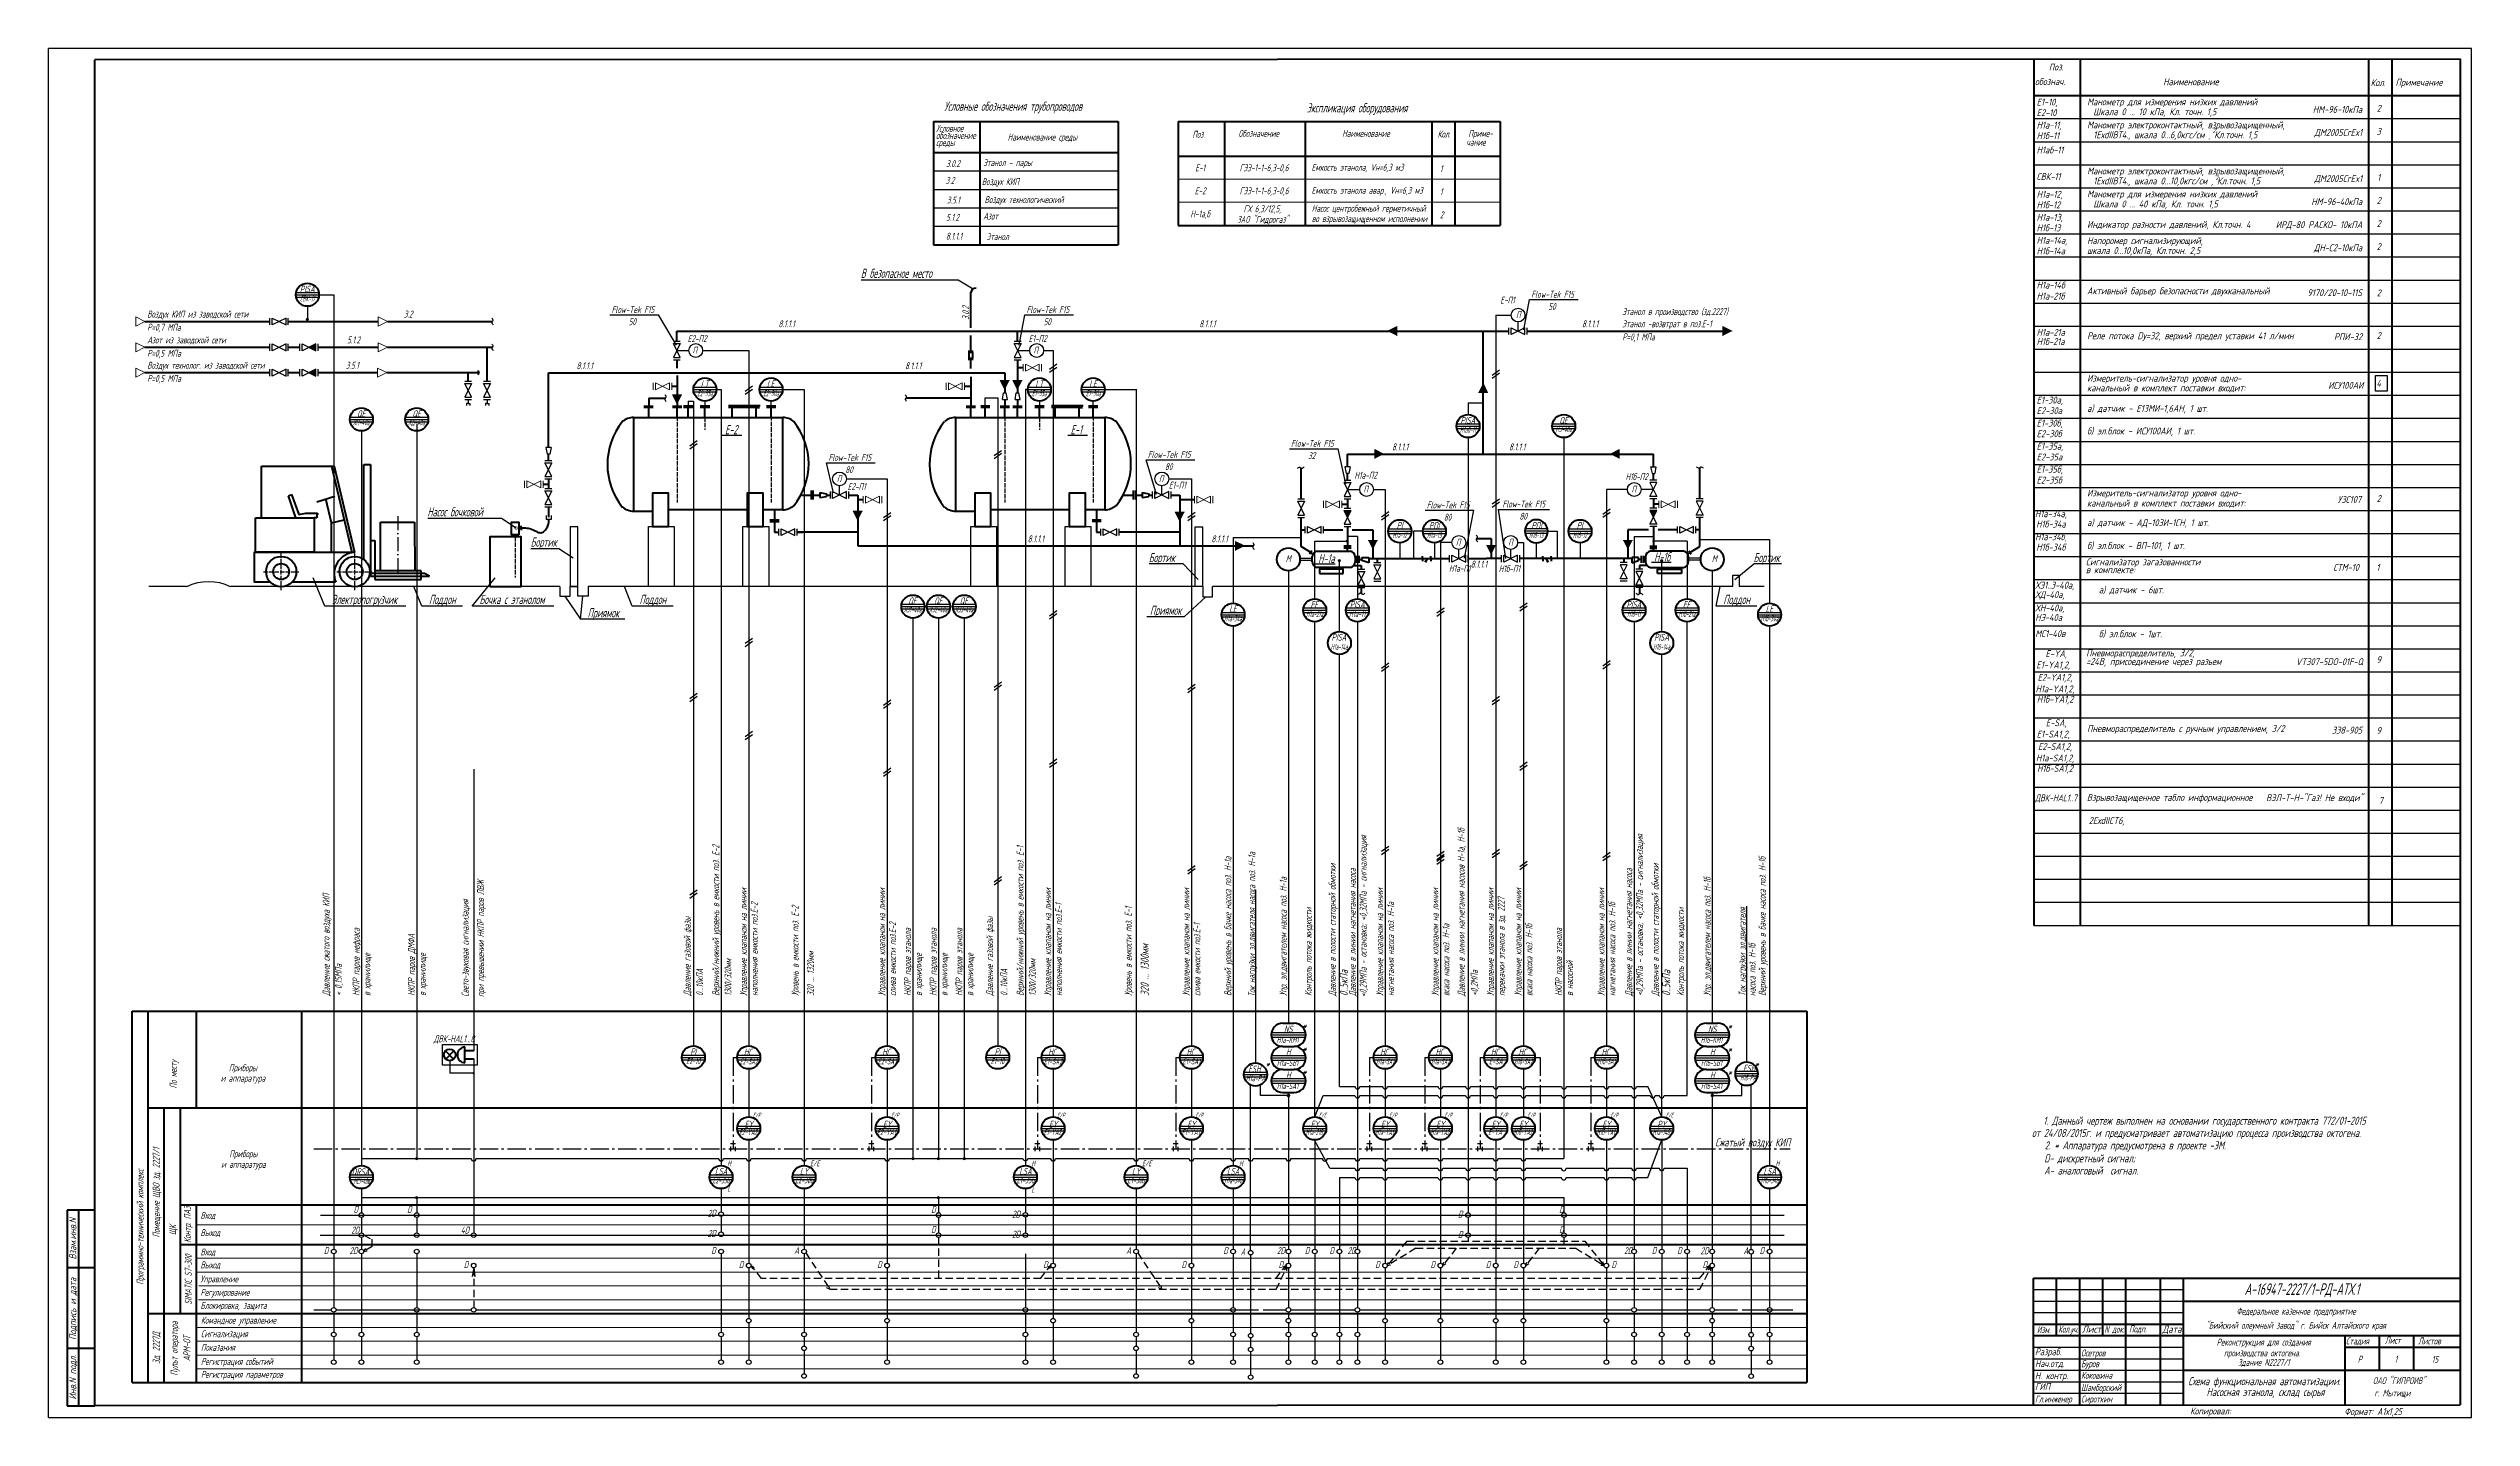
# Model space of a CAD drawing. Header units: millimetres. Extents: x -338 to 6826, y -8218 to 3153.
# Drawn here: x 2037 to 3088, y 1766 to 2360 of the extents above; entities that cross this region are included whole.
import ezdxf
from ezdxf.enums import TextEntityAlignment as Align

# ---------------------------------------------------------------- set-up
doc = ezdxf.new("R2010")
doc.units = ezdxf.units.MM
for name, pattern in [('ACAD_ISO02W100', [15, 12, -3]), ('ACAD_ISO10W100', [18, 12, -3, 0, -3]), ('gost5', [7, 5, -2, 0]), ('gost6', [12, 8, -1.5, 1, -1.5]), ('невидимая2', [4.7625, 3.175, -1.5875])]:
    doc.linetypes.add(name, pattern=pattern)
doc.layers.get('Defpoints').update_dxf_attribs({"color": 251})
for name, color, linetype, lineweight in [('1', 4, 'Continuous', 15), ('Аппараты', 137, 'Continuous', 40), ('Выноска', 137, 'Continuous', 20), ('Датчики', 31, 'Continuous', 50), ('Невидимая', 7, 'gost5', 25), ('Обводка', 6, 'Continuous', 25), ('Рамка тонкая', 5, 'Continuous', 25), ('Связи', 95, 'Continuous', 25), ('Текст_КИП', 2, 'Continuous', 25), ('Толст.рамка', 7, 'Continuous', 60), ('Трубопроводы', 7, 'Continuous', 60), ('Щиты_пульты', 5, 'Continuous', 40)]:
    doc.layers.add(name, color=color, linetype=linetype, lineweight=lineweight)
for name, color, linetype in [('osnovnoy shtamp', 7, 'Continuous'), ('НОВЫЙ', 7, 'Continuous'), ('орудован', 7, 'Continuous'), ('Осевая', 130, 'gost6'), ('Слой М50', 3, 'Continuous'), ('ТЕКСТ', 2, 'Continuous'), ('Текст.', 51, 'Continuous')]:
    doc.layers.add(name, color=color, linetype=linetype)
doc.styles.add('Simplex', font='simplex.shx', dxfattribs={"width": 0.7, "oblique": 15})

msp = doc.modelspace()

# ---------------------------------------------------------------- texts
at = {"color": 3, "linetype": 'Continuous', "style": 'Simplex', "oblique": 15, "width": 0.7}
for s, p in [('Е1-10,', (2899.6, 2335.4)), ('Е2-10', (2899.6, 2330.8)), ('Манометр для измерения низких давлений', (2921.5, 2335.5)), ('Шкала 0 ... 10 кПа, Кл. точн. 1,5', (2924.2, 2331.2)), ('Н1а-11,', (2899.6, 2325.4)), ('Н1б-11', (2899.6, 2320.8)), ('Манометр электроконтактный, взрывозащищенный,', (2921.5, 2325.5)), ('1ЕхdIIВТ4., шкала 0...6,0кгс/см , Кл.точн. 1,5', (2924.2, 2321.2)), ('Н1аб-11', (2899.6, 2314.6)), ('СВК-11', (2899.6, 2303.1)), ('Манометр электроконтактный, взрывозащищенный,', (2921.5, 2305.5)), ('1ЕхdIIВТ4., шкала 0...10,0кгс/см , Кл.точн. 1,5', (2924.2, 2301.2)), ('Н1а-12,', (2899.6, 2295.4)), ('Н1б-12', (2899.6, 2290.8)), ('Манометр для измерения низких давлений', (2921.5, 2295.5)), ('Шкала 0 ... 40 кПа, Кл. точн. 1,5', (2924.2, 2291.2)), ('Н1а-13,', (2899.6, 2285.4)), ('Н1б-13', (2899.6, 2280.8)), ('Индикатор разности давлений, Кл.точн. 4', (2921.5, 2282.3)), ('Н1а-14а,', (2899.6, 2275.4)), ('Н1б-14а', (2899.6, 2270.8)), ('шкала 0...10,0кПа, Кл.точн. 2,5', (2921.5, 2271)), ('Напоромер сигнализирующий, ', (2921.5, 2275.3)), ('Н1а-14б', (2899.6, 2256)), ('Н1а-21б', (2899.6, 2251.2)), ('Активный барьер безопасности двухканальный', (2921.5, 2253.5)), ('Н1а-21а', (2899.6, 2235.5)), ('Н1б-21а', (2899.6, 2231.5)), ('Реле потока Dу=32, верхий предел уставки 41 л/мин ', (2921.5, 2234)), ('Измеритель-сигнализатор уровня одно-', (2921.5, 2215.6)), ('Е1-30а,', (2899.6, 2206.1)), ('канальный в комплект поставки входит:', (2921.5, 2211.4)), ('ИСУ100АИ', (3026.1, 2212.5)), ('Е2-30а', (2899.6, 2201.5)), ('Е1-30б,', (2899.6, 2196.1)), ('а) датчик - Е13МИ-1,6АН, 1 шт.', (2921.5, 2202.5)), ('Е2-30б', (2899.6, 2191.5)), ('Е1-35а,', (2899.6, 2186.1)), ('б) эл.блок - ИСУ100АИ, 1 шт.', (2921.5, 2192.7)), ('Е2-35а', (2899.6, 2181.4)), ('Е1-35б,', (2899.6, 2176.1)), ('Е2-35б', (2899.6, 2171.4)), ('Измеритель-сигнализатор уровня одно-', (2921.5, 2165.8)), ('УЗС107', (3030.2, 2163)), ('канальный в комплект поставки входит:', (2921.5, 2161.4)), ('а) датчик - АД-103И-1СН, 1 шт.', (2921.5, 2152.9)), ('б) эл.блок - ВП-101, 1 шт.', (2921.5, 2143)), ('Сигнализатор загазованности', (2921, 2135.9)), ('в комплекте:', (2921, 2132.5)), ('ХЭ1..3-40а,', (2899, 2125.8)), ('ХД-40а,', (2899, 2121.7)), ('а) датчик - 6шт.', (2926.6, 2123.8)), ('ХН-40а,', (2899, 2115.9)), ('НЭ-40а', (2899, 2111.8)), ('МС1-40в', (2899, 2104.8)), ('б) эл.блок - 1шт.', (2926.6, 2104.7)), ('Пневмораспределитель, 3/2,  ', (2921.1, 2096.4)), ('=24В, присоединение через разьем', (2921.1, 2092.7)), ('Пневмораспределитель с ручным управлением, 3/2', (2921.5, 2063.6)), ('Взрывозащищенное табло информационное ', (2921.4, 2033.7)), ('7', (3048, 2032.4)), ('2ЕхdIICT6,', (2922.2, 2023.7))]:
    msp.add_text(s, height=3, dxfattribs=at).set_placement(p)
for s, p in [('НМ-96-10кПа', (3040.8, 2332.2)), ('ДМ2005CrEx1', (3040.8, 2322.2)), ('ДМ2005CrEx1', (3040.8, 2302.2)), ('НМ-96-40кПа', (3040.8, 2292.2)), ('ИРД-80 РАСКО- 10кПА', (3040.8, 2282.2)), ('ДН-С2-10кПа', (3040.8, 2272.2)), ('РПИ-32', (3040.8, 2233.6)), ('VT307-5DO-01F-Q', (3041.1, 2092.6)), ('338-905', (3040.8, 2062.9)), ('ВЭЛ-Т-Н-"Газ! Не входи"', (3041.2, 2033.6))]:
    msp.add_text(s, height=3, dxfattribs=at).set_placement(p, align=Align.RIGHT)
at = {"color": 3, "linetype": 'Continuous', "style": 'Simplex', "oblique": 15}
for s, width, p in [('2', 0.7, (3048, 2332.7)), ('3', 0.7, (3048, 2322.7)), ('1', 0.7, (3048, 2302.7)), ('2', 0.7, (3048, 2292.7)), ('2', 0.7, (3048, 2282.7)), ('2', 0.7, (3048, 2272.7)), ('2', 0.7, (3048, 2252.6)), ('2', 0.7, (3048, 2234.1)), ('2', 0.7, (3048, 2163.4)), ('Н1а-34а,', 0.7, (2905.8, 2156.8)), ('Н1б-34а', 0.7, (2905.8, 2152.3)), ('Н1а-34б,', 0.7, (2905.8, 2146.8)), ('Н1б-34б', 0.7, (2905.8, 2142.3)), ('Е1-YA1,2,', 0.7, (2906.8, 2091.2)), ('Е-YA,', 0.7, (2908.1, 2096.1)), ('9', 0.7, (3048, 2093.5)), ('Н1а-YA1,2,', 0.7, (2907.6, 2080.8)), ('Е2-YA1,2,', 0.7, (2907.6, 2085.8)), ('Н1б-YA1,2', 0.7, (2907.6, 2076.3)), ('Е1-SA1,2,', 0.7, (2906.8, 2061.2)), ('Е-SA,', 0.7, (2908.1, 2066.1)), ('9', 0.7, (3048, 2062.7)), ('Н1а-SA1,2,', 0.7, (2907.6, 2050.8)), ('Е2-SA1,2,', 0.7, (2907.6, 2055.8)), ('Н1б-SA1,2', 0.7, (2907.6, 2046.3)), ('ДВК-HAL1..7', 0.65, (2908, 2033.5))]:
    msp.add_text(s, height=3, dxfattribs=dict(at, width=width)).set_placement(p, align=Align.CENTER)
at = {"color": 1, "linetype": 'Continuous', "style": 'Simplex', "oblique": 15, "width": 0.6}
for s, p in [('3.2', (2426.4, 2301.4)), ('3.0.2', (2426.6, 2308.7)), ('3.5.1', (2426.9, 2292.9)), ('5.1.2', (2426.6, 2285.4)), ('8.1.1.1', (2426.5, 2277.2))]:
    msp.add_text(s, height=3, dxfattribs=at).set_placement(p)
at = {"linetype": 'Continuous', "style": 'Simplex', "oblique": 15, "width": 0.6}
for s, p in [('Воздух КИП', (2442.1, 2300.9)), ('Этанол - пары', (2442.7, 2309.1)), ('Воздух технологический', (2443.3, 2293.1)), ('Азот', (2442.7, 2285.9)), (' Этанол', (2442.7, 2277))]:
    msp.add_text(s, height=3, dxfattribs=at).set_placement(p)
at = {"color": 7, "linetype": 'Continuous', "style": 'Simplex', "oblique": 15, "width": 0.7}
msp.add_text('4', height=3, dxfattribs=at).set_placement((3048, 2213.4), align=Align.CENTER)
at = {"style": 'Simplex', "oblique": 15, "width": 0.6}
for p in [(2581.1, 1934.3), (2765.6, 1934.1), (2581.1, 1924.3), (2765.6, 1924.1), (2565.1, 1917.7), (2581.1, 1914.3), (2765.6, 1914.1), (2777.3, 1917.7)]:
    msp.add_text('*', height=4, dxfattribs=at).set_placement(p)
at = {"color": 2, "style": 'Simplex', "oblique": 15, "width": 0.7}
for s, p in [('Взам.инв.N', (2049.3, 1843.7)), ('Подпись и дата', (2049.3, 1813.3)), ('Инв.N подл.', (2049.3, 1783.7))]:
    msp.add_text(s, height=3, rotation=90, dxfattribs=at).set_placement(p, align=Align.CENTER)
at = {"layer": 'Defpoints', "style": 'Simplex', "oblique": 15, "width": 0.6}
for p in [(2324.7, 1837.1), (2217.4, 1831)]:
    msp.add_text('D', height=3, dxfattribs=at).set_placement(p)
at = {"layer": 'osnovnoy shtamp', "style": 'Simplex', "oblique": 15, "width": 0.6}
for p in [(2673.8, 2243.2), (2316.6, 2227.8), (2464.5, 2227.8), (2379.2, 2172), (2518.9, 2172), (2607.6, 2167.5), (2723.9, 2167.5), (2647.7, 2144.4), (2670.4, 2144.4)]:
    msp.add_text('П', height=3, dxfattribs=at).set_placement(p)
at = {"layer": 'osnovnoy shtamp', "color": 3, "style": 'Simplex', "oblique": 15, "width": 0.6}
for p in [(2573.9, 2137.3), (2758.7, 2137.3)]:
    msp.add_text('М', height=3, dxfattribs=at).set_placement(p)
at = {"layer": 'орудован', "linetype": 'Continuous', "style": 'Simplex', "oblique": 15, "width": 0.6}
for s, p in [('В безопасное место', (2389.6, 2260.6, 3)), ('Е-2', (2330.7, 2192.8, 3)), ('Е-1', (2480.6, 2192.8, 3)), ('Насос бочковой', (2201.6, 2157.1, 3)), ('Бортик', (2246.4, 2144, 3)), ('Бортик', (2514.5, 2137.3, 3)), ('Н-1а', (2588, 2136.9, 3)), ('Н-1б', (2733.7, 2137.6, 3)), ('Бортик', (2776.8, 2137.3, 3)), ('Электропогрузчик', (2160.2, 2119.1, 3)), ('Поддон', (2202.3, 2119.1, 3)), ('Бочка с этанолом', (2224.2, 2119.1, 3)), ('Поддон', (2293.6, 2119.1, 3)), ('Поддон', (2763.7, 2119.1, 3)), ('Приямок', (2271.1, 2113.3, 3)), ('Приямок', (2515, 2114.4, 3))]:
    msp.add_text(s, height=4, dxfattribs=at).set_placement(p)
at = {"layer": 'Слой М50', "style": 'Simplex', "oblique": 15, "width": 0.6}
for s, height, p in [('Условные обозначения трубопроводов', 4, (2425.8, 2333.1)), ('Экспликация оборудования ', 4, (2583, 2332.4)), ('Условное', 3, (2422.2, 2324)), ('обозначение', 3, (2422.2, 2320.9)), ('Наименование среды', 3, (2453.3, 2320.2)), ('Поз.', 3, (2533.4, 2321.4)), ('Обозначение', 3, (2553.4, 2321.8)), ('Наименование', 3, (2598.4, 2321.8)), ('Кол.', 3, (2639.8, 2321.5)), ('среды', 3, (2422.2, 2317.8)), ('Емкость этанола, Vн=6,3 м3', 3, (2585.1, 2307.1)), ('1', 3, (2640.8, 2306.5)), ('ГХ 6,3/12,5,', 3, (2555.6, 2289.1)), ('Емкость этанола авар., Vн=6,3 м3', 3, (2585.1, 2297.1)), ('Насос центробежный герметичный', 3, (2585.2, 2289.3)), ('1', 3, (2640.8, 2296.5)), ('ЗАО "Гидрогаз"', 3, (2552.8, 2284.5)), ('во взрывозащищенном исполнении', 3, (2585.2, 2284.8)), ('2', 3, (2640.8, 2286.5)), ('Flow-Tek F15', 3, (2680.4, 2252)), ('50', 3, (2687.8, 2246.7)), ('Воздух КИП из заводской сети', 3, (2080.1, 2243.4)), ('P=0,7 МПа', 3, (2080.1, 2237.7)), ('3.2', 3, (2191.4, 2243.4)), ('Flow-Tek F15', 3, (2281.5, 2245.4)), ('50', 3, (2288.9, 2240.1)), ('8.1.1.1', 3, (2353.9, 2239.2)), ('Flow-Tek F15', 3, (2461.5, 2245.4)), ('50', 3, (2468.9, 2240.1)), ('8.1.1.1', 3, (2536.4, 2239.2)), ('8.1.1.1', 3, (2702.4, 2239.2)), ('Этанол в производство (зд.2227)', 3, (2719.9, 2244.5)), ('Этанол -возвтрат в поз.Е-1', 3, (2719.9, 2239.2)), ('Азот из заводской сети', 3, (2080.1, 2232.2)), ('P=0,5 МПа', 3, (2080.1, 2226.4)), ('5.1.2', 3, (2166.8, 2232.2)), ('P=0,1 МПа', 3, (2719.9, 2233.5)), ('Воздух технолог. из заводской сети', 3, (2080.1, 2221.2)), ('P=0,5 МПа', 3, (2080.1, 2215.5)), ('3.5.1', 3, (2166.2, 2221.2)), ('8.1.1.1', 3, (2266.3, 2221)), ('8.1.1.1', 3, (2408.8, 2221)), ('Flow-Tek F15', 3, (2576.2, 2187.3)), ('8.1.1.1', 3, (2620, 2185.8)), ('8.1.1.1', 3, (2670.8, 2185.8)), ('Flow-Tek F15', 3, (2375.6, 2181.2)), ('80', 3, (2382.9, 2175.9)), ('Flow-Tek F15', 3, (2514.1, 2182.5)), ('80', 3, (2521.5, 2177.2)), ('32', 3, (2583.6, 2182)), ('Flow-Tek F15', 3, (2635.1, 2160.6)), ('80', 3, (2642.5, 2155.3)), ('Flow-Tek F15', 3, (2667.9, 2161)), ('80', 3, (2675.3, 2155.7)), ('8.1.1.1', 3, (2462, 2145.9)), ('8.1.1.1', 3, (2541.7, 2145.9)), ('8.1.1.1', 3, (2654.2, 2134.9))]:
    msp.add_text(s, height=height, dxfattribs=at).set_placement(p)
for s, p in [('Приме-', (2658.4, 2322.9)), ('чание', (2656.4, 2319.5))]:
    msp.add_text(s, height=3, dxfattribs=at).set_placement(p, align=Align.MIDDLE)
for s, p in [('Е-1', (2536.8, 2306.9)), ('ГЭЭ-1-1-6,3-0,6', (2564.5, 2306.9)), ('Е-2', (2536.8, 2296.9)), ('ГЭЭ-1-1-6,3-0,6', (2564.5, 2296.9)), ('Н-1а,б', (2536.8, 2286.9))]:
    msp.add_text(s, height=3, dxfattribs=at).set_placement(p, align=Align.CENTER)
at = {"layer": 'Слой М50', "style": 'Simplex', "oblique": 15, "width": 0.7}
msp.add_text('9170/20-10-11S', height=3, dxfattribs=at).set_placement((3040.8, 2252.7), align=Align.RIGHT)
at = {"layer": 'Слой М50', "style": 'Simplex', "oblique": 15, "width": 0.6}
msp.add_text('3.0.2', height=3, rotation=90, dxfattribs=at).set_placement((2436.6, 2242.4))
at = {"layer": 'ТЕКСТ', "style": 'Simplex', "oblique": 15, "width": 0.6}
for s, p in [('Е-П1', (2670.1, 2249.5)), ('и аппаратура', (2121.6, 1911.9)), ('Приборы', (2121.6, 1916.4)), ('Приборы', (2121.8, 1879.1)), ('и аппаратура', (2121.8, 1874.5))]:
    msp.add_text(s, height=3, dxfattribs=at).set_placement(p, align=Align.CENTER)
for s, p in [('По месту', (2092.9, 1915.1)), ('Помещение ЩВО зд. 2227/1', (2085.5, 1863.8)), ('Программно-технический комплекс', (2078.5, 1848.8)), ('ЩК', (2092.6, 1847.5)), ('Контр. ПАЗ', (2099, 1849.9)), ('SIMATIC S7-300', (2099.4, 1826)), ('Зд. 2227Д', (2085.5, 1796.3)), ('Пульт оператора', (2093.3, 1796.1)), ('АРМ-ОТ', (2098.8, 1796.1))]:
    msp.add_text(s, height=3, rotation=90, dxfattribs=at).set_placement(p, align=Align.CENTER)
for s, p in [('Вход', (2103.2, 1852.4)), ('Выход', (2103.2, 1844.9)), ('Вход', (2103.2, 1836.5)), ('Выход', (2103.2, 1830.9)), ('Управление', (2103.2, 1824.8)), ('Регулирование', (2103.2, 1819)), ('Блокировка, защита', (2103.2, 1813.3)), ('Командное управление', (2103.4, 1806.9)), ('Показания', (2103.4, 1795.1)), ('Сигнализация', (2103.4, 1801)), ('Регистрация событий', (2103.4, 1789)), ('Регистрация параметров', (2103.4, 1783.4))]:
    msp.add_text(s, height=3, dxfattribs=at).set_placement(p)
at = {"layer": 'ТЕКСТ', "char_height": 3, "width": 19, "attachment_point": 4, "style": 'Simplex'}
for s, insert in [('{\\W0.8;Разраб.}', (2898.9, 1794.3)), ('{\\W0.8;Нач.отд.}', (2898.9, 1789.3)), ('{\\W0.8;Н. контр.}', (2898.9, 1783.9)), ('ГИП', (2898.9, 1779.6))]:
    msp.add_mtext(s, dxfattribs=dict(at, insert=insert))
at = {"layer": 'Текст.', "style": 'Simplex', "oblique": 15, "width": 0.6}
msp.add_text('ДВК-НАL1...8', height=3, dxfattribs=at).set_placement((2213.2, 1929), align=Align.CENTER)
at = {"layer": 'Текст_КИП', "style": 'Simplex', "oblique": 15}
for s, height, width, p in [('обознач. ', 3, 0.7, (2898.9, 2344.3)), ('Поз.', 3, 0.7, (2904.9, 2350.6)), ('Наименование', 3, 0.7, (2954.5, 2344.2)), ('Кол.', 3, 0.7, (3044.5, 2343.8)), ('Примечание', 3, 0.7, (3055.3, 2344)), ('Е2-П2', 3, 0.6, (2314.5, 2232.8)), ('Е1-П2', 3, 0.6, (2462.4, 2232.8)), ('Н1а-П2', 3, 0.6, (2603.7, 2173.5)), ('Н1б-П2', 3, 0.6, (2721.3, 2172.9)), ('Е2-П1', 3, 0.6, (2383.9, 2168.6)), ('Е1-П1', 3, 0.6, (2523.2, 2169.2)), ('Н1а-П1', 3, 0.6, (2644.7, 2133.1)), ('Н1б-П1', 3, 0.6, (2666.3, 2133)), ('1. Данный чертеж выполнен на основании государственного контракта 772/01-2015', 3.5, 0.6, (2902.5, 1893.2)), ('Сжатый воздух КИП', 3.5, 0.6, (2760.2, 1883.8)), (' от 24/08/2015г. и предусматривает автоматизацию процесса производства октогена. ', 3.5, 0.6, (2895.9, 1887.9)), ('2. * Аппаратура предусмотрена в проекте -ЭМ.', 3.5, 0.6, (2903.1, 1882.5)), ('H', 2.5, 0.6, (2331.7, 1875.2)), ('Е/Е', 2.5, 0.6, (2367.6, 1875.2)), ('H', 2.5, 0.6, (2463.6, 1875.2)), ('Е/Е', 2.5, 0.6, (2511.6, 1875.2)), ('H', 2.5, 0.6, (2553.7, 1875.2)), ('H', 2.5, 0.6, (2786.4, 1875.2)), ('А- аналоговый  сигнал.', 3.5, 0.6, (2902.9, 1871.6)), ('D- дискретный сигнал;', 3.5, 0.6, (2902.9, 1876.9)), ('L', 2.5, 0.6, (2331.7, 1864.1)), ('L', 2.5, 0.6, (2463.6, 1863.7)), ('A', 3, 0.6, (2554.4, 1836.6)), ('A', 3, 0.6, (2772.5, 1837.1)), ('А-16947-2227/1-РД-АТХ.1', 5, 0.6, (2989.8, 1819.4)), ('"Бийский олеумный завод" г. Бийск Алтайского края ', 3, 0.6, (2973, 1804.7)), ('Федеральное казенное предприятие', 3, 0.6, (2986.3, 1810.8)), ('Изм.', 3, 0.6, (2899.7, 1802.8)), ('Подп.', 3, 0.6, (2939.7, 1803.1)), ('Стадия', 3, 0.6, (3033.8, 1797.9)), ('Лист', 3, 0.6, (3050.7, 1798.2)), ('Листов', 3, 0.6, (3065.1, 1797.9)), ('Буров', 3, 0.6, (2918.9, 1788)), ('Осетров', 3, 0.6, (2918.9, 1792.7)), ('Р', 3, 0.6, (3038.9, 1790)), ('1', 3, 0.6, (3054.9, 1790)), ('15', 3, 0.6, (3071, 1789.9)), ('Кокошина', 3, 0.6, (2918.9, 1783)), ('Шамборский', 3, 0.6, (2918.9, 1777.7)), ('ОАО "ГИПРОИВ"', 3, 0.6, (3045.5, 1780.7)), ('г. Мытищи', 3, 0.6, (3046.1, 1775.3)), ('Гл.инженер', 3, 0.6, (2898.9, 1772.7)), ('Сироткин', 3, 0.6, (2918.9, 1772.7))]:
    msp.add_text(s, height=height, dxfattribs=dict(at, width=width)).set_placement(p)
at = {"layer": 'Текст_КИП', "lineweight": -3, "style": 'Simplex', "oblique": 15, "width": 0.7}
for p in [(2976, 2323.5), (2977.3, 2303.1)]:
    msp.add_text('2', height=2, dxfattribs=at).set_placement(p)
at = {"layer": 'Текст_КИП', "style": 'Simplex', "oblique": 15, "width": 0.6}
for s, height, p in [('PISА', 3, (2149.5, 2254.3)), ('LT', 3, (2321.9, 2213.2)), ('LE', 3, (2350.5, 2213.2)), ('LT', 3, (2467, 2213.2)), ('LE', 3, (2490.3, 2213.2)), ('QE', 3, (2172.9, 2200.2)), ('QE', 3, (2196.9, 2200.2)), ('PISA', 3, (2652.9, 2197.3)), ('QE', 3, (2694.4, 2197.3)), ('PI', 3, (2623.3, 2151.7)), ('PDI', 3, (2638.3, 2151.7)), ('PDI', 3, (2682.7, 2151.7)), ('PI', 3, (2701.4, 2151.7)), ('QE', 3, (2412, 2119)), ('QE', 3, (2423.2, 2119)), ('QE', 3, (2434.3, 2119)), ('LE', 3, (2551, 2115.5)), ('FЕ', 3, (2586.3, 2117.4)), ('PISA', 3, (2604.9, 2117.4)), ('PISA', 3, (2724.9, 2117.4)), ('FЕ', 3, (2747.8, 2117.4)), ('LE', 3, (2783.7, 2115.5)), ('PISА', 3, (2597, 2103.2)), ('PISА', 3, (2736.9, 2103.2)), ('NS', 3, (2575, 1933.2)), ('NS', 3, (2758.9, 1933.2)), ('PI', 3, (2316.9, 1923.4)), ('HС', 3, (2340.6, 1923.2)), ('HС', 3, (2400.6, 1923.2)), ('PI', 3, (2448.9, 1923.4)), ('HС', 3, (2472.6, 1923.2)), ('HС', 3, (2532.6, 1923.2)), ('Н1а-KM1', 2.5, (2574.7, 1928.7)), ('H', 3, (2575, 1923.2)), ('HС', 3, (2616.6, 1923.2)), ('HС', 3, (2640.6, 1923.2)), ('HС', 3, (2664.6, 1923.2)), ('HС', 3, (2676.6, 1923.2)), ('HС', 3, (2712.6, 1923.2)), ('Н1б-KM1', 2.5, (2758.6, 1928.7)), ('H', 3, (2758.9, 1923.2)), ('ESH', 3, (2560.3, 1915.9)), ('Н1а-SB1', 2.5, (2574.7, 1918.7)), ('H', 3, (2575, 1913.2)), ('Н1б-SB1', 2.5, (2758.6, 1918.7)), ('H', 3, (2758.9, 1913.2)), ('ESH', 3, (2774.9, 1916.2)), ('Н1а-SA1', 2.5, (2574.7, 1908.7)), ('Н1б-SA1', 2.5, (2758.6, 1908.7)), ('ЕY', 3, (2341, 1891.9)), ('ЕY', 3, (2401, 1891.9)), ('ЕY', 3, (2473, 1891.9)), ('ЕY', 3, (2533, 1891.9)), ('FY', 3, (2586.5, 1891.9)), ('ЕY', 3, (2617, 1891.9)), ('ЕY', 3, (2641, 1891.9)), ('ЕY', 3, (2665, 1891.9)), ('ЕY', 3, (2677, 1891.9)), ('ЕY', 3, (2713, 1891.9)), ('PY', 3, (2737, 1891.9)), ('QRSA', 3, (2172.6, 1871.3)), ('LSA', 3, (2329, 1871.5)), ('LY', 3, (2365, 1871.5)), ('LSA', 3, (2461, 1871.5)), ('LY', 3, (2509, 1871.5)), ('LSA', 3, (2551.1, 1871.5)), ('LSA', 3, (2783.8, 1871.5)), ('Реконструкция для создания', 3, (2998.1, 1797.4)), ('производства октогена. ', 3, (2998.1, 1792.7)), ('Здание N2227/1', 3, (2998.1, 1788.6)), ('Схема функциональная автоматизации.', 3.5, (2998.4, 1780.2)), ('Насосная этанола, склад сырья ', 3.5, (2999.7, 1775.5))]:
    msp.add_text(s, height=height, dxfattribs=at).set_placement(p, align=Align.CENTER)
at = {"layer": 'Текст_КИП', "color": 4, "style": 'Simplex', "oblique": 15}
for s, width, p in [('СВК-11', 0.5, (2149.5, 2250.4)), ('Е2-35а', 0.5, (2322, 2209.3)), ('Е2-30а', 0.5, (2350.6, 2209.3)), ('Е1-35а', 0.5, (2467, 2209.3)), ('Е1-30а', 0.5, (2490.4, 2209.3)), ('ХН-40а', 0.5, (2172.9, 2196.7)), ('ХД-40а', 0.5, (2196.9, 2196.7)), ('Н1аб-11', 0.5, (2652.9, 2193.4)), ('НЭ-40а', 0.5, (2694.5, 2193.8)), ('Н1а-12', 0.5, (2623.3, 2147.7)), ('Н1а-13', 0.5, (2638.3, 2147.7)), ('Н1б-13', 0.5, (2682.5, 2147.7)), ('Н1б-12', 0.5, (2701.5, 2147.7)), ('ХЭ1-40а', 0.5, (2412.1, 2115.5)), ('ХЭ2-40а', 0.5, (2423.2, 2115.5)), ('ХЭ3-40а', 0.5, (2434.4, 2115.5)), ('Н1а-34а', 0.5, (2551, 2111.6)), ('Н1а-21а', 0.5, (2586.4, 2113.5)), ('Н1а-11', 0.6, (2604.9, 2113.5)), ('Н1б-11', 0.5, (2724.9, 2113.5)), ('Н1б-21а', 0.5, (2747.9, 2113.5)), ('Н1б-34а', 0.5, (2783.7, 2111.6)), ('Н1а-14а', 0.5, (2597.1, 2099.3)), ('Н1б-14а', 0.5, (2736.9, 2099.3)), ('Е2-10', 0.6, (2316.9, 1919.5)), ('Е2-SA2', 0.55, (2341, 1919.4)), ('Е2-SA1', 0.6, (2401, 1919.4)), ('Е1-10', 0.6, (2448.9, 1919.5)), ('Е1-SA2', 0.6, (2473, 1919.4)), ('Е1-SA1', 0.6, (2533, 1919.4)), ('Н1а-РА', 0.6, (2560.8, 1912.1)), ('Н1а-SA1', 0.5, (2617, 1919.4)), ('Н1а-SA2', 0.5, (2641, 1919.4)), ('Е-SA', 0.6, (2665, 1919.4)), ('Н1б-SA2', 0.5, (2677, 1919.4)), ('Н1б-SA1', 0.5, (2713, 1919.4)), ('Н1б-РА', 0.5, (2774.5, 1912.4)), ('Е2-YA2', 0.55, (2340.7, 1888.7)), ('Е2-YA1', 0.6, (2400.7, 1888.7)), ('Е1-YA2', 0.55, (2472.7, 1888.7)), ('Е1-YA1', 0.6, (2532.7, 1888.7)), ('Н1а-21б', 0.5, (2586.2, 1888.7)), ('Н1а-YA1', 0.5, (2616.7, 1888.7)), ('Н1а-YA2', 0.5, (2640.7, 1888.7)), ('Е-YA', 0.6, (2664.7, 1888.7)), ('Н1б-YA2', 0.5, (2676.7, 1888.7)), ('Н1б-YA1', 0.5, (2712.7, 1888.7)), ('Н1а-14б', 0.5, (2736.7, 1888.7)), ('МС1-40в', 0.45, (2173, 1867.5)), ('Е2-35б', 0.55, (2329, 1867.8)), ('Е2-30б', 0.6, (2365, 1867.8)), ('Е1-35б', 0.6, (2461, 1867.8)), ('Е1-30б', 0.6, (2509, 1867.8)), ('Н1б-34б', 0.5, (2783.8, 1867.8))]:
    msp.add_text(s, height=2.5, dxfattribs=dict(at, width=width)).set_placement(p, align=Align.CENTER)
at = {"layer": 'Текст_КИП', "color": 3, "style": 'Simplex', "oblique": 15, "width": 0.7}
msp.add_text('СТМ-10', height=3, dxfattribs=at).set_placement((3039.4, 2133.5), align=Align.RIGHT)
at = {"layer": 'Текст_КИП', "color": 3, "style": 'Simplex', "oblique": 15}
for s, width, p in [('1', 0.7, (3047, 2133.5)), ('D', 0.6, (2169.6, 1855)), ('D', 0.6, (2192.8, 1854.9)), ('2D', 0.6, (2323.2, 1853.3)), ('D', 0.6, (2420.1, 1854.9)), ('2D', 0.6, (2455.2, 1852.9)), (' D', 0.6, (2647.2, 1852.9)), ('D', 0.6, (2692.5, 1854.9)), ('D', 0.6, (2156.7, 1837.1)), ('2D', 0.6, (2167.8, 1837.1)), ('2D', 0.6, (2168.6, 1846)), ('4D', 0.6, (2216.1, 1846)), ('2D', 0.6, (2323.2, 1844.5)), ('A', 0.6, (2360.7, 1837.1)), ('D', 0.6, (2420.1, 1846.3)), ('2D', 0.6, (2455.2, 1844.2)), ('A', 0.6, (2504.7, 1837.1)), ('D', 0.6, (2546.8, 1837.1)), ('2D', 0.6, (2570.1, 1837.1)), ('D', 0.6, (2582.2, 1837.1)), ('D', 0.6, (2592.9, 1837.1)), ('2D', 0.6, (2600.7, 1837.1)), ('D', 0.6, (2692.5, 1846.3)), ('2D', 0.6, (2720.7, 1837.1)), ('D', 0.6, (2732.7, 1837.1)), ('D', 0.6, (2743.7, 1837.1)), ('2D', 0.6, (2753.8, 1837)), ('D', 0.6, (2779.5, 1837.1)), ('D', 0.6, (2396.7, 1831)), ('D', 0.6, (2528.7, 1831)), ('D', 0.6, (2636.7, 1831)), ('D', 0.6, (2660.7, 1831)), ('D', 0.6, (2672.7, 1831)), ('Копировал:', 0.8, (2966.2, 1767.5)), ('Формат: А1х1,25', 0.8, (3033.1, 1767.3))]:
    msp.add_text(s, height=3, dxfattribs=dict(at, width=width)).set_placement(p)
at = {"layer": 'Текст_КИП', "style": 'Simplex', "oblique": 15, "width": 0.6}
for s, height, p in [('<0,29МПа - остановка; <0,32МПа - сигнализация', 3, (2609, 1948.6)), ('Давление в линии нагнетания насосов Н-1а, Н-1б', 3, (2651.5, 1949)), ('<0,29МПа - остановка; <0,32МПа - сигнализация', 3, (2728.9, 1949.1)), ('Верхний/нижний уровень в емкости поз. Е-2', 3, (2328.2, 1949.1)), ('Верхний/нижний уровень в емкости поз. Е-1', 3, (2460.2, 1949.1)), ('Верхний уровень в бачке насоса поз. Н-1а', 3, (2550.3, 1949.1)), ('Ток нагрузки эл.двигателя насоса поз. Н-1а', 3, (2560.7, 1948.7)), ('Давление в полости статорной обмотки', 3, (2595.6, 1949)), ('Давление в полости статорной обмотки', 3, (2735.7, 1949)), ('Верхний уровень в бачке насоса поз. Н-1б', 3, (2782.1, 1949.1)), ('Давление сжатого воздуха КИП', 3, (2159.2, 1949.1)), ('при превышении НКПР паров ЛВЖ', 3, (2226.2, 1948.6)), ('Управление клапаном на линии ', 3, (2340.2, 1949.1)), ('Управление клапаном на линии ', 3, (2400.2, 1949.1)), ('Управление клапаном на линии ', 3, (2472.2, 1949.1)), ('Управление клапаном на линии ', 3, (2532.2, 1949.1)), ('Упр. эл.двигателем насоса поз. Н-1а ', 3, (2574.3, 1949.1)), ('Давление в линии нагнетания насоса', 3, (2604.3, 1949)), ('Управление клапаном на линии ', 3, (2616.2, 1949.1)), ('Управление клапаном на линии ', 3, (2640.2, 1949.1)), ('Управление клапаном на линии ', 3, (2664.2, 1949.1)), ('Управление клапаном на линии ', 3, (2676.2, 1949.1)), ('Управление клапаном на линии ', 3, (2712.2, 1949.1)), ('Давление в линии нагнетания насоса', 3, (2724.2, 1949)), ('Упр. эл.двигателем насоса поз. Н-1б', 3, (2758.2, 1949.1)), ('Cвето-звуковая сигнализация ', 3, (2219.5, 1948.6)), ('Давление газовой фазы', 3, (2315.8, 1949.1)), ('наполнения емкости поз.Е-2', 3, (2344.9, 1949.1)), ('Уровень в емкости поз. Е-2', 3, (2362.6, 1949.1)), ('слива емкости поз.Е-2', 3, (2404.9, 1949.1)), ('Давление газовой фазы', 3, (2447, 1949.1)), ('наполнения емкости поз.Е-1', 3, (2476.9, 1949.1)), ('Уровень в емкости поз. Е-1', 3, (2507.1, 1949.1)), ('слива емкости поз.Е-1', 3, (2536.9, 1949.1)), ('Контроль потока жидкости', 3, (2585.2, 1949.1)), ('нагнетания насоса поз. Н-1а', 3, (2620.9, 1949.1)), ('перекачки этанола в зд. 2227', 3, (2668.9, 1949.1)), ('нагнетания насоса поз. Н-1б', 3, (2716.9, 1949.1)), ('Контроль потока жидкости', 3, (2746.7, 1949.1)), ('Ток нагрузки эл.двигателя', 3, (2773.4, 1949)), ('НКПР паров нефраса', 3, (2172.2, 1949.1)), ('НКПР паров ДМФА', 3, (2196.2, 1949.1)), ('320 ... 1320мм', 3, (2369.3, 1949.1)), ('НКПР паров этанола', 3, (2411.4, 1949.1)), ('НКПР паров этанола', 3, (2422.5, 1949.1)), ('НКПР паров этанола', 3, (2433.7, 1949.1)), ('320 ... 1300мм', 3.5, (2514.5, 1949.1)), ('всаса насоса поз. Н-1а', 3, (2644.9, 1949.1)), ('всаса насоса поз. Н-1б', 3, (2680.9, 1949.1)), ('НКПР паров этанола', 3, (2693.8, 1949.1)), ('насоса поз. Н-1б', 3, (2777.7, 1949)), ('< 0,15МПа', 3, (2164.5, 1949.1)), ('в хранилище', 3, (2176.9, 1949.1)), ('в хранилище', 3, (2200.9, 1949.1)), ('0...10кПА', 3, (2321.2, 1949.1)), ('1300/320мм', 3, (2333.5, 1949.1)), ('в хранилище', 3, (2416.1, 1949.1)), ('в хранилище', 3, (2427.2, 1949.1)), ('в хранилище', 3, (2438.4, 1949.1)), ('0...10кПА', 3, (2453.2, 1949.1)), ('1300/320мм', 3, (2465.5, 1949.1)), ('0..5кПа', 3.5, (2600.8, 1949.1)), ('<0,2МПа', 3, (2657.2, 1949.1)), ('в насосной', 3, (2698.5, 1949.1)), ('0..5кПа', 3.5, (2740.7, 1949.1))]:
    msp.add_text(s, height=height, rotation=90, dxfattribs=at).set_placement(p)
at = {"layer": 'Текст_КИП', "color": 6, "style": 'Simplex', "oblique": 15, "width": 0.6}
for s, height, p in [('Е/Р', 2, (2342.8, 1896.4)), ('Е/Р', 2, (2402.8, 1896.4)), ('Е/Р', 2, (2474.8, 1896.4)), ('Е/Р', 2, (2534.8, 1896.4)), ('Е/E', 2, (2588.3, 1896.4)), ('Е/Р', 2, (2618.8, 1896.4)), ('Е/Р', 2, (2642.8, 1896.4)), ('Е/Р', 2, (2666.8, 1896.4)), ('Е/Р', 2, (2678.8, 1896.4)), ('Е/Р', 2, (2714.8, 1896.4)), ('Е/E', 2, (2738.8, 1896.4)), ('D', 3, (2336.7, 1831)), ('D', 3, (2468.7, 1831)), ('D', 3, (2570.8, 1831)), ('D', 3, (2754.7, 1831))]:
    msp.add_text(s, height=height, dxfattribs=at).set_placement(p)
at = {"layer": 'Текст_КИП', "color": 3, "style": 'Simplex', "oblique": 15, "width": 0.5}
msp.add_text('Н1а-34б', height=2.5, dxfattribs=at).set_placement((2551.1, 1867.8), align=Align.CENTER)
at = {"layer": 'Текст_КИП', "color": 4, "style": 'Simplex', "oblique": 15, "width": 0.6}
for s, p in [(' D', (2647.2, 1844.1)), ('D', (2612.7, 1831)), ('D', (2715.2, 1831))]:
    msp.add_text(s, height=3, dxfattribs=at).set_placement(p)
at = {"layer": 'Текст_КИП', "style": 'Simplex', "oblique": 15}
for s, width, p, p2 in [('Кол.уч.', 0.603486, (2909, 1803), (2917.7, 1803)), ('Лист', 0.686041, (2919.3, 1803), (2927.6, 1803)), ('N док.', 0.628372, (2929, 1803), (2937.7, 1803)), ('Дата', 0.652619, (2954.2, 1803), (2962.5, 1803))]:
    msp.add_text(s, height=3, dxfattribs=dict(at, width=width)).set_placement(p, p2, align=Align.FIT)

# ---------------------------------------------------------------- blocks, each defined once
blk = doc.blocks.new('A$C428F2FC1')
at = {"layer": 'Defpoints', "ltscale": 0.2}
for p, q in [((-5, -4), (5, -4)), ((-5, -5), (5, -5)), ((-5, -6), (5, -6))]:
    blk.add_line(p, q, dxfattribs=at)
at = {"layer": 'Датчики', "color": 4}
blk.add_circle((0, -5), 5, dxfattribs=at)
blk = doc.blocks.new('A$C47DB4C6F')
at = {"layer": 'Defpoints', "ltscale": 0.2}
for p, q in [((-7.5, -4), (7.4, -4)), ((-7.5, -5), (7.5, -5)), ((-7.5, -6), (7.4, -6))]:
    blk.add_line(p, q, dxfattribs=at)
at = {"layer": 'Датчики', "color": 4}
for p, q in [((-2.5, 0), (2.5, 0)), ((-2.5, -10), (2.5, -10))]:
    blk.add_line(p, q, dxfattribs=at)
for centre, start, end in [((-2.5, -5), 90, 270), ((2.5, -5), 270, 90)]:
    blk.add_arc(centre, 5, start, end, dxfattribs=at)

# ---------------------------------------------------------------- hatches: boundary and pattern name
for points in [[(2153.3, 2232), (2150.3, 2230.5), (2153.3, 2229)], [(2153.3, 2221), (2150.3, 2219.5), (2153.3, 2218)], [(2602.2, 2159.7), (2599.2, 2159.7), (2600.7, 2156.7)], [(2734.9, 2159.7), (2731.9, 2159.7), (2733.4, 2156.7)]]:
    msp.add_hatch(color=1).paths.add_polyline_path(points)
at = {"layer": '1'}
for points in [[(2150.1, 2242.7, 1), (2149.1, 2242.7, 1)], [(2622.1, 2239.5), (2618.1, 2237.5), (2622.1, 2235.5)], [(2763.5, 2239.5), (2767.5, 2237.5), (2763.5, 2235.5)], [(2308, 2209.9), (2310, 2205.9), (2312, 2209.9)], [(2450.1, 2216.1), (2452.1, 2212.1), (2454.1, 2216.1)], [(2455.6, 2216.1), (2457.6, 2212.1), (2459.6, 2216.1)], [(2661.5, 2210.9), (2659.5, 2214.9), (2657.5, 2210.9)], [(2612.5, 2186.2), (2616.5, 2184.2), (2612.5, 2182.2)], [(2718.6, 2186.2), (2714.6, 2184.2), (2718.6, 2182.2)], [(2386.3, 2159.4), (2388.3, 2155.4), (2390.3, 2159.4)], [(2526, 2159), (2528, 2155), (2530, 2159)], [(2552.1, 2146.3), (2556.1, 2144.3), (2552.1, 2142.3)], [(2609.7, 2146.7), (2611.7, 2142.7), (2613.7, 2146.7)], [(2661, 2144.5), (2663, 2140.5), (2665, 2144.5)], [(2720.3, 2146.7), (2722.3, 2142.7), (2724.3, 2146.7)], [(2197.5, 1878.5, 1), (2196.5, 1878.5, 1)], [(2412.7, 1878.5, 1), (2411.7, 1878.5, 1)], [(2423.8, 1878.5, 1), (2422.8, 1878.5, 1)], [(2435, 1878.5, 1), (2434, 1878.5, 1)], [(2197.5, 1861.6, 1), (2196.5, 1861.6, 1)], [(2423.8, 1861.6, 1), (2422.8, 1861.6, 1)]]:
    msp.add_hatch(color=256, dxfattribs=at).paths.add_polyline_path(points)
h = msp.add_hatch(color=256, dxfattribs=at)
edge = h.paths.add_edge_path()
edge.add_arc((2600.7, 2146.4), 0.5, 0, 360)
h = msp.add_hatch(color=256, dxfattribs=at)
edge = h.paths.add_edge_path()
edge.add_arc((2733.4, 2146.4), 0.5, 0, 360)
h = msp.add_hatch(color=256, dxfattribs=at)
edge = h.paths.add_edge_path()
edge.add_arc((2597.2, 2137.9), 0.5, 0, 360)
h = msp.add_hatch(color=256, dxfattribs=at)
edge = h.paths.add_edge_path()
edge.add_arc((2737, 2137.9), 0.5, 0, 360)
at = {"layer": 'Defpoints'}
msp.add_hatch(color=256, dxfattribs=at).paths.add_polyline_path([(2221.7, 1831.1), (2221.1, 1827.3), (2221.7, 1828.7), (2222.2, 1827.3)])

# ---------------------------------------------------------------- linework, layer by layer
at = {"color": 7}
for p, q in [((2421.1, 2307), (2501.2, 2307)), ((2421.1, 2299), (2501.2, 2299)), ((2421.1, 2291), (2501.2, 2291)), ((2421.1, 2283), (2501.2, 2283)), ((2421.1, 2275), (2501.2, 2275)), ((2133.3, 2240.2), (2133.3, 2243.2)), ((2134.3, 2240.2), (2134.3, 2243.2)), ((2134.3, 2243.2), (2140.3, 2240.2)), ((2140.3, 2243.2), (2134.3, 2240.2)), ((2140.3, 2240.2), (2140.3, 2243.2)), ((2141.3, 2240.2), (2141.3, 2243.2)), ((2133.3, 2229), (2133.3, 2232)), ((2134.3, 2229), (2134.3, 2232)), ((2134.3, 2232), (2140.3, 2229)), ((2140.3, 2232), (2134.3, 2229)), ((2140.3, 2229), (2140.3, 2232)), ((2141.3, 2229), (2141.3, 2232)), ((2146.3, 2229), (2146.3, 2232)), ((2147.3, 2229), (2147.3, 2232)), ((2147.3, 2232), (2153.3, 2229)), ((2153.3, 2232), (2147.3, 2229)), ((2153.3, 2229), (2153.3, 2232)), ((2154.3, 2229), (2154.3, 2232)), ((2133.3, 2218), (2133.3, 2221)), ((2134.3, 2218), (2134.3, 2221)), ((2134.3, 2221), (2140.3, 2218)), ((2140.3, 2221), (2134.3, 2218)), ((2140.3, 2218), (2140.3, 2221)), ((2141.3, 2218), (2141.3, 2221)), ((2146.3, 2218), (2146.3, 2221)), ((2147.3, 2218), (2147.3, 2221)), ((2147.3, 2221), (2153.3, 2218)), ((2153.3, 2221), (2147.3, 2218)), ((2153.3, 2218), (2153.3, 2221)), ((2154.3, 2218), (2154.3, 2221)), ((2354, 2148.8), (2354, 2151.8)), ((2355, 2148.8), (2355, 2151.8)), ((2355, 2151.8), (2361, 2148.8)), ((2361, 2151.8), (2355, 2148.8)), ((2361, 2148.8), (2361, 2151.8)), ((2362, 2148.8), (2362, 2151.8)), ((2493.7, 2148.8), (2493.7, 2151.8)), ((2494.7, 2148.8), (2494.7, 2151.8)), ((2494.7, 2151.8), (2500.7, 2148.8)), ((2500.7, 2151.8), (2494.7, 2148.8)), ((2500.7, 2148.8), (2500.7, 2151.8)), ((2501.7, 2148.8), (2501.7, 2151.8))]:
    msp.add_line(p, q, dxfattribs=at)
at = {"color": 1}
for p, q in [((2223.5, 2220.4), (2223.5, 2218.7)), ((2219.3, 2207.8), (2219.3, 2206.1)), ((2227.5, 2207.8), (2227.5, 2206.1)), ((2314.7, 2207.2), (2314.7, 2205)), ((2314.7, 2207.2), (2317, 2207.2)), ((2322, 2207.2), (2322, 2205)), ((2350.7, 2205), (2350.7, 2207.2)), ((2451, 2207.9), (2451.5, 2210.8)), ((2451, 2207.9), (2453.2, 2207.9)), ((2451.5, 2210.8), (2452.7, 2210.8)), ((2453.2, 2207.9), (2452.7, 2210.8)), ((2456.5, 2207.9), (2457, 2210.8)), ((2456.5, 2207.9), (2458.8, 2207.9)), ((2457, 2210.8), (2458.2, 2210.8)), ((2458.8, 2207.9), (2458.2, 2210.8)), ((2467.1, 2207.2), (2467.1, 2205)), ((2490.4, 2205), (2490.4, 2207.2)), ((2219.3, 2206.1), (2218.6, 2206.1)), ((2218.6, 2206.1), (2218.6, 2205.2)), ((2219.3, 2206.1), (2220, 2206.1)), ((2220, 2206.1), (2220, 2205.2)), ((2227.5, 2206.1), (2226.8, 2206.1)), ((2226.8, 2206.1), (2226.8, 2205.2)), ((2227.5, 2206.1), (2228.2, 2206.1)), ((2228.2, 2206.1), (2228.2, 2205.2)), ((2255.3, 2187.1), (2253, 2187.1)), ((2253, 2187.1), (2253.6, 2184.2)), ((2255.3, 2187.1), (2254.7, 2184.2)), ((2254.7, 2184.2), (2253.6, 2184.2)), ((2601.8, 2178.6), (2599.5, 2178.6)), ((2599.5, 2178.6), (2600.1, 2175.7)), ((2601.3, 2175.7), (2600.1, 2175.7)), ((2601.8, 2178.6), (2601.3, 2175.7)), ((2732.2, 2178.6), (2734.5, 2178.6)), ((2732.2, 2178.6), (2732.8, 2175.7)), ((2732.8, 2175.7), (2734, 2175.7)), ((2734.5, 2178.6), (2734, 2175.7)), ((2383.4, 2173.4), (2401, 2173.4)), ((2508.7, 2164.4), (2508.7, 2168.4)), ((2253.1, 2157.5), (2253.1, 2155.9)), ((2253.1, 2155.9), (2255.4, 2155.9)), ((2255.4, 2155.9), (2255.4, 2157.5)), ((2489.9, 2154.9), (2493.9, 2154.9)), ((2666, 2160.2), (2669.3, 2138.8)), ((2501.7, 2150.3), (2504.2, 2150.3)), ((2538, 2152.4), (2534.5, 2152.4)), ((2534.5, 2152.4), (2534.5, 2126.7)), ((2538, 2126.7), (2538, 2152.4)), ((2605, 2148.4), (2600.7, 2148.4)), ((2580.1, 2139), (2585.4, 2139)), ((2580.1, 2138.1), (2585.4, 2138.1)), ((2754, 2139), (2748.6, 2139)), ((2754, 2138.1), (2748.6, 2138.1)), ((2097.1, 2126.7), (2080.8, 2126.7)), ((2259, 2126.7), (2116.2, 2126.7)), ((2157.1, 2118.2), (2152.1, 2130.5)), ((2199.2, 2118.2), (2195.8, 2126.7)), ((2221.1, 2118.2), (2231, 2130.5)), ((2259, 2126.7), (2259, 2122.5)), ((2266.8, 2126.7), (2263.6, 2126.7)), ((2263.6, 2122.5), (2263.6, 2126.7)), ((2266.8, 2122.5), (2266.8, 2126.7)), ((2538, 2126.7), (2271.4, 2126.7)), ((2271.4, 2126.7), (2271.4, 2122.5)), ((2290.5, 2118.2), (2287.1, 2126.7)), ((2538, 2126.7), (2538, 2122.3)), ((2767.8, 2126.7), (2542.2, 2126.7)), ((2542.2, 2122.3), (2542.2, 2126.7)), ((2760.6, 2118.2), (2762.3, 2126.7)), ((2767.8, 2126.7), (2767.8, 2131.6)), ((2767.8, 2131.6), (2770.6, 2131.6)), ((2770.6, 2131.6), (2770.6, 2126.7)), ((2781.5, 2126.7), (2770.6, 2126.7)), ((2259, 2122.5), (2263.6, 2122.5)), ((2261.3, 2122.5), (2268, 2112.5)), ((2271.4, 2122.5), (2266.8, 2122.5)), ((2268, 2112.5), (2269.1, 2122.5)), ((2539.2, 2122.3), (2529.9, 2113.5)), ((2538, 2122.3), (2542.2, 2122.3))]:
    msp.add_line(p, q, dxfattribs=at)
for p, q in [((2471.5, 2221), (2474.6, 2223.3)), ((2471.5, 2219.7), (2474.6, 2221.9)), ((2663.5, 2218.4), (2666.6, 2220.7)), ((2663.5, 2217.1), (2666.6, 2219.4)), ((2339.5, 2211.5), (2342.6, 2213.8)), ((2339.5, 2210.2), (2342.6, 2212.4)), ((2315.5, 2187.8), (2318.6, 2190.1)), ((2315.5, 2186.5), (2318.6, 2188.8)), ((2447.5, 2183.6), (2450.6, 2185.8)), ((2447.5, 2182.2), (2450.6, 2184.5)), ((2399.5, 2156.7), (2402.6, 2158.9)), ((2399.5, 2155.3), (2402.6, 2157.6)), ((2531.5, 2156.7), (2534.6, 2159)), ((2531.5, 2155.4), (2534.6, 2157.6)), ((2615.5, 2157), (2618.6, 2159.3)), ((2615.5, 2155.7), (2618.6, 2157.9)), ((2663.5, 2162.6), (2666.6, 2164.8)), ((2663.5, 2161.2), (2666.6, 2163.5)), ((2711.5, 2158.1), (2714.6, 2160.4)), ((2711.5, 2156.8), (2714.6, 2159)), ((2471.5, 2114), (2474.6, 2116.3)), ((2471.5, 2112.7), (2474.6, 2115)), ((2639.5, 2115.3), (2642.6, 2117.5)), ((2639.5, 2113.9), (2642.6, 2116.2)), ((2675.5, 2117.5), (2678.6, 2119.7)), ((2675.5, 2116.1), (2678.6, 2118.4)), ((2339.5, 2102.1), (2342.6, 2104.3)), ((2339.5, 2100.7), (2342.6, 2103)), ((2615.5, 2091.3), (2618.6, 2093.6)), ((2615.5, 2090), (2618.6, 2092.3)), ((2711.5, 2092.3), (2714.6, 2094.6)), ((2711.5, 2091), (2714.6, 2093.3)), ((2447.5, 2083.1), (2450.6, 2085.3)), ((2447.5, 2081.7), (2450.6, 2084)), ((2531.5, 2082.1), (2534.6, 2084.3)), ((2531.5, 2080.7), (2534.6, 2083)), ((2315.5, 2078.2), (2318.6, 2080.5)), ((2315.5, 2076.9), (2318.6, 2079.1)), ((2399.5, 2075.3), (2402.6, 2077.6)), ((2399.5, 2074), (2402.6, 2076.2)), ((2663.5, 2076.8), (2666.6, 2079.1)), ((2663.5, 2075.5), (2666.6, 2077.7)), ((2339.5, 2061.6), (2342.6, 2063.9)), ((2339.5, 2060.3), (2342.6, 2062.5)), ((2471.5, 2049.6), (2474.6, 2051.9)), ((2471.5, 2048.3), (2474.6, 2050.5)), ((2675.5, 2048.3), (2678.6, 2050.6)), ((2399.5, 2045.7), (2402.6, 2048)), ((2399.5, 2044.4), (2402.6, 2046.7)), ((2675.5, 2047), (2678.6, 2049.2)), ((2615.5, 2011.9), (2618.6, 2014.1)), ((2615.5, 2010.5), (2618.6, 2012.8)), ((2639.5, 2009.7), (2642.6, 2011.9)), ((2639.5, 2008.3), (2642.6, 2010.6)), ((2639.5, 2007.5), (2642.6, 2009.8)), ((2639.5, 2006.2), (2642.6, 2008.4)), ((2663.5, 2010.4), (2666.6, 2012.7)), ((2663.5, 2009.1), (2666.6, 2011.3)), ((2675.5, 2005.3), (2678.6, 2007.6)), ((2711.5, 2009.1), (2714.6, 2011.4)), ((2711.5, 2007.8), (2714.6, 2010)), ((2447.5, 1998.6), (2450.6, 2000.9)), ((2447.5, 1997.3), (2450.6, 1999.6)), ((2531.5, 2003.4), (2534.6, 2005.7)), ((2531.5, 2002.1), (2534.6, 2004.4)), ((2675.5, 2004), (2678.6, 2006.2)), ((2315.5, 1992.9), (2318.6, 1995.1)), ((2315.5, 1991.5), (2318.6, 1993.8)), ((2336, 1922.4), (2346, 1922.4)), ((2396, 1922.4), (2406, 1922.4)), ((2468, 1922.4), (2478, 1922.4)), ((2528, 1922.4), (2538, 1922.4)), ((2555.8, 1915), (2565.8, 1915)), ((2612, 1922.4), (2622, 1922.4)), ((2636, 1922.4), (2646, 1922.4)), ((2660, 1922.4), (2670, 1922.4)), ((2672, 1922.4), (2682, 1922.4)), ((2708, 1922.4), (2718, 1922.4)), ((2778.8, 1915.3), (2768.8, 1915.3)), ((2336, 1891.6), (2346, 1891.6)), ((2396, 1891.6), (2406, 1891.6)), ((2468, 1891.6), (2478, 1891.6)), ((2528, 1891.6), (2538, 1891.6)), ((2581.5, 1891.6), (2591.5, 1891.6)), ((2612, 1891.6), (2622, 1891.6)), ((2636, 1891.6), (2646, 1891.6)), ((2660, 1891.6), (2670, 1891.6)), ((2672, 1891.6), (2682, 1891.6)), ((2708, 1891.6), (2718, 1891.6)), ((2732, 1891.6), (2742, 1891.6)), ((2168, 1870.5), (2178, 1870.5)), ((2324, 1870.5), (2334, 1870.5)), ((2360, 1870.5), (2370, 1870.5)), ((2456, 1870.5), (2466, 1870.5)), ((2504, 1870.5), (2514, 1870.5)), ((2546.1, 1870.5), (2556.1, 1870.5)), ((2778.8, 1870.5), (2788.8, 1870.5)), ((2653, 1844.3), (2653, 1842.7)), ((2152.3, 1812.9), (2160, 1812.9)), ((2162, 1812.9), (2199, 1812.9)), ((2198, 1812.9), (2220.7, 1812.9)), ((2222.7, 1812.9), (2462, 1812.9)), ((2462, 1812.9), (2562.1, 1812.9)), ((2564.1, 1812.9), (2574.1, 1812.9)), ((2576.1, 1812.9), (2604, 1812.9)), ((2606, 1812.9), (2724, 1812.9)), ((2726, 1812.9), (2757.9, 1812.9)), ((2759.9, 1812.9), (2769.9, 1812.9)), ((2771.9, 1812.9), (2793.9, 1812.9))]:
    msp.add_line(p, q)
at = {"color": 1, "linetype": 'ACAD_ISO02W100', "ltscale": 0.16}
for p, q in [((2310, 2200.4), (2310, 2163.1)), ((2322, 2200.1), (2322, 2194.7)), ((2350.7, 2200.6), (2350.7, 2163.1)), ((2452.1, 2200.4), (2452.1, 2163.1)), ((2467.1, 2200.1), (2467.1, 2194.7)), ((2490.4, 2200.6), (2490.4, 2163.1)), ((2239.7, 2148.2), (2239.7, 2130.7)), ((2138.1, 2141), (2138.1, 2125.2)), ((2170, 2141), (2170, 2125.2)), ((2130.5, 2133.1), (2145.8, 2133.1)), ((2162.4, 2133.1), (2177.7, 2133.1))]:
    msp.add_line(p, q, dxfattribs=at)
at = {"color": 1, "linetype": 'ACAD_ISO10W100', "ltscale": 0.5}
msp.add_line((2188.8, 2157.2), (2188.8, 2130.7), dxfattribs=at)
at = {"color": 6}
for p, q in [((2623.4, 2145.7), (2623.4, 2138.8)), ((2638.4, 2145.7), (2638.4, 2138.8)), ((2682.6, 2145.7), (2682.6, 2138.8)), ((2701.6, 2145.7), (2701.6, 2138.8))]:
    msp.add_line(p, q, dxfattribs=at)
at = {"color": 2}
for p, q in [((2208.1, 1928), (2223.2, 1928)), ((2208.1, 1919), (2208.1, 1928)), ((2223.2, 1928), (2223.2, 1919)), ((2223.2, 1919), (2208.1, 1919))]:
    msp.add_line(p, q, dxfattribs=at)
at = {"color": 1, "lineweight": 40}
for p, q in [((2213, 1921.7), (2209.5, 1925.2)), ((2209.6, 1921.7), (2213.1, 1925.2))]:
    msp.add_line(p, q, dxfattribs=at)
at = {"lineweight": 40}
for p, q in [((2217.9, 1920), (2217.9, 1927)), ((2221.7, 1925.2), (2217.9, 1925.2)), ((2221.7, 1921.7), (2217.9, 1921.7))]:
    msp.add_line(p, q, dxfattribs=at)
at = {"color": 7, "lineweight": 40}
for p, q in [((2045.3, 1856.2), (2045.3, 1771.2)), ((2057.3, 1856.2), (2045.3, 1856.2)), ((2050.3, 1856.2), (2050.3, 1771.2)), ((2045.3, 1831.2), (2057.3, 1831.2)), ((2045.3, 1796.2), (2057.3, 1796.2)), ((2045.3, 1771.2), (2057.3, 1771.2))]:
    msp.add_line(p, q, dxfattribs=at)
at = {"linetype": 'невидимая2'}
for p, q in [((2174, 1845.3), (2177.6, 1843.5)), ((2177.6, 1840.4), (2174, 1838.2)), ((2177.6, 1840.4), (2177.6, 1843.5)), ((2423.3, 1844.3), (2423.3, 1826.5)), ((2626.4, 1842.7), (2618, 1832.1)), ((2630.3, 1839.6), (2618, 1832.1)), ((2626.4, 1842.7), (2703.6, 1842.7)), ((2630.3, 1839.6), (2699.7, 1839.6)), ((2647.9, 1839.6), (2642, 1832.1)), ((2683.9, 1839.6), (2678, 1832.1)), ((2694.6, 1844.3), (2694.5, 1839.6)), ((2699.7, 1839.6), (2712, 1832.2)), ((2703.6, 1842.7), (2712, 1832.1)), ((2346.6, 1826.5), (2342, 1832.1)), ((2365.8, 1837.6), (2376.2, 1821.8)), ((2467.5, 1826.5), (2472, 1832.2)), ((2509.8, 1837.6), (2520.2, 1821.8)), ((2569.6, 1826.5), (2574.1, 1832.2)), ((2569.8, 1821.8), (2574.4, 1831.4)), ((2753.4, 1826.5), (2757.9, 1832.2)), ((2753.6, 1821.8), (2758.3, 1831.4)), ((2753.4, 1826.5), (2346.6, 1826.5)), ((2376.2, 1821.8), (2753.6, 1821.8))]:
    msp.add_line(p, q, dxfattribs=at)
at = {"lineweight": 60}
for p in [(3083.3, 1826.7), (3083.3, 1826.5)]:
    msp.add_line(p, (3083.3, 1771.7), dxfattribs=at)
at = {"color": 0, "linetype": 'ByBlock', "const_width": 1.25}
msp.add_lwpolyline([(2240, 2152.2, 1), (2240.2, 2152.1, 1)], format="xyb", close=True, dxfattribs=at)
at = {"color": 1}
for points in [[(2263.6, 2126.7), (2266.8, 2126.7), (2266.8, 2152.6), (2263.6, 2152.6)], [(2297.5, 2152.7), (2308.7, 2152.7), (2308.7, 2126.7), (2297.5, 2126.7)], [(2338.5, 2152.7), (2349.7, 2152.7), (2349.7, 2126.7), (2338.5, 2126.7)], [(2437.3, 2152.7), (2448.4, 2152.7), (2448.4, 2126.7), (2437.3, 2126.7)], [(2478.3, 2152.7), (2489.4, 2152.7), (2489.4, 2126.7), (2478.3, 2126.7)]]:
    msp.add_lwpolyline(points, close=True, dxfattribs=at)
for points, const_width in [([(2221.4, 1915.6, 1), (2221.9, 1915.6, 1)], 0.5), ([(2574.7, 1905.9, 1), (2575.5, 1905.9, 1)], 0.788), ([(2758.6, 1905.9, 1), (2759.3, 1905.9, 1)], 0.788)]:
    msp.add_lwpolyline(points, format="xyb", close=True, dxfattribs=dict(const_width=const_width))
for centre, radius in [((2149.6, 2253.3), 5), ((2653, 2196.3), 5), ((2586.5, 2116.4), 5), ((2605, 2116.4), 5), ((2725, 2116.4), 5), ((2748, 2116.4), 5), ((2597.2, 2102.2), 5), ((2737, 2102.2), 5), ((2173, 1854), 1), ((2197, 1854), 1), ((2329, 1854.4), 1), ((2423.3, 1854), 1), ((2461, 1854.1), 1), ((2653, 1854), 1), ((2694.6, 1854), 1), ((2173, 1845.3), 1), ((2197, 1845.3), 1), ((2221.7, 1845.3), 1), ((2329, 1845.7), 1), ((2423.3, 1845.3), 1), ((2461, 1845.3), 1), ((2653, 1845.3), 1), ((2694.6, 1845.3), 1), ((2161, 1838.2), 1), ((2173, 1838.2), 1), ((2341, 1832.1), 1), ((2365, 1838.2), 1), ((2401, 1832.1), 1), ((2473, 1832.1), 1), ((2509, 1838.2), 1), ((2533, 1832.1), 1), ((2551.1, 1838.2), 1), ((2558.7, 1837.7), 1), ((2575.1, 1838.2), 1), ((2575.1, 1832.1), 1), ((2586.5, 1838.2), 1), ((2597.2, 1838.2), 1), ((2605, 1838.2), 1), ((2617, 1832.1), 1), ((2641, 1832.1), 1), ((2665, 1832.1), 1), ((2677, 1832.1), 1), ((2713, 1832.1), 1), ((2725, 1838.2), 1), ((2737, 1838.2), 1), ((2748, 1838.2), 1), ((2758.9, 1838.2), 1), ((2758.9, 1832.1), 1), ((2775.8, 1838.1), 1), ((2783.8, 1838.2), 1), ((2161, 1812.9), 1), ((2341, 1808.2), 1), ((2401, 1808.2), 1), ((2473, 1808.2), 1), ((2533, 1808.2), 1), ((2551.1, 1812.9), 1), ((2575.1, 1812.9), 1), ((2575.1, 1808.2), 1), ((2605, 1812.9), 1), ((2617, 1808.2), 1), ((2641, 1808.2), 1), ((2665, 1808.2), 1), ((2677, 1808.2), 1), ((2713, 1808.2), 1), ((2725, 1812.9), 1), ((2758.9, 1812.9), 1), ((2758.9, 1808.2), 1), ((2783.8, 1812.9), 1), ((2161, 1802.2), 1), ((2173, 1802.2), 1), ((2365, 1802.2), 1), ((2509, 1802.2), 1), ((2551.1, 1802.2), 1), ((2558.7, 1801.7), 1), ((2575.1, 1802.2), 1), ((2586.5, 1802.2), 1), ((2597.2, 1802.2), 1), ((2605, 1802.2), 1), ((2725, 1802.2), 1), ((2737, 1802.2), 1), ((2748, 1802.2), 1), ((2758.9, 1802.2), 1), ((2775.8, 1802.1), 1), ((2783.8, 1802.2), 1), ((2161, 1790.2), 1), ((2173, 1790.2), 1), ((2341, 1790.2), 1), ((2365, 1796.2), 1), ((2401, 1790.2), 1), ((2473, 1790.2), 1), ((2509, 1796.2), 1), ((2533, 1790.2), 1), ((2551.1, 1790.2), 1), ((2558.7, 1795.7), 1), ((2575.1, 1790.2), 1), ((2586.5, 1790.2), 1), ((2597.2, 1790.2), 1), ((2605, 1790.2), 1), ((2617, 1790.2), 1), ((2641, 1790.2), 1), ((2665, 1790.2), 1), ((2677, 1790.2), 1), ((2713, 1790.2), 1), ((2725, 1790.2), 1), ((2737, 1790.2), 1), ((2748, 1790.2), 1), ((2758.9, 1790.2), 1), ((2775.8, 1796.1), 1), ((2783.8, 1790.2), 1), ((2365, 1784.2), 1), ((2509, 1784.2), 1), ((2558.7, 1783.7), 1), ((2775.8, 1784.1), 1)]:
    msp.add_circle(centre, radius)
at = {"color": 1, "lineweight": 40}
msp.add_circle((2211.3, 1923.5), 2.5, dxfattribs=at)
at = {"color": 1}
for centre, radius, start, end in [((2223.3, 2219.5), 0.848, 281.053, 78.947), ((2106.7, 2106.8), 22, 64.3741, 115.6259)]:
    msp.add_arc(centre, radius, start, end, dxfattribs=at)
at = {"lineweight": 40}
msp.add_ellipse((2218.2, 1923.5), major_axis=(3.57, 0), ratio=0.973684, start_param=1.649713, end_param=4.633472, dxfattribs=at)
for points in [[(2229.5, 2243.3), (2230, 2242.2), (2229.6, 2241.4), (2230.2, 2240.3)], [(2229.5, 2232), (2230, 2231), (2229.6, 2230.1), (2230.2, 2229.1)], [(2304.6, 2210), (2305.1, 2209), (2304.6, 2208.1), (2305.2, 2207)], [(2409.5, 2207), (2409, 2208), (2409.5, 2208.9), (2408.8, 2209.9)], [(2579, 2178), (2580, 2178.5), (2580.9, 2178), (2581.9, 2178.7)], [(2755.1, 2178), (2754, 2178.5), (2753.2, 2178), (2752.1, 2178.7)], [(2559.6, 2145.8), (2560.1, 2144.8), (2559.6, 2143.9), (2560.3, 2142.8)], [(2656.5, 2149.1), (2657, 2148.1), (2656.5, 2147.2), (2657.2, 2146.1)], [(2608.3, 2123.9), (2607.2, 2123.3), (2606.4, 2123.8), (2605.3, 2123.2)], [(2725.8, 2123.9), (2726.8, 2123.3), (2727.7, 2123.8), (2728.8, 2123.2)]]:
    msp.add_spline(points, degree=3)
at = {"layer": '1', "color": 3}
for p, q in [((2527.3, 2303.4), (2667, 2303.4)), ((2527.3, 2293.4), (2667, 2293.4)), ((2527.3, 2283.4), (2667, 2283.4))]:
    msp.add_line(p, q, dxfattribs=at)
at = {"layer": '1'}
for p, q in [((2079.1, 2241.7), (2075.1, 2243.7)), ((2075.1, 2239.7), (2075.1, 2243.7)), ((2079.1, 2241.7), (2075.1, 2239.7)), ((2184.3, 2241.7), (2180.3, 2243.7)), ((2180.3, 2239.7), (2180.3, 2243.7)), ((2184.3, 2241.7), (2180.3, 2239.7)), ((2618.1, 2237.5), (2622.1, 2239.5)), ((2622.1, 2235.5), (2622.1, 2239.5)), ((2767.5, 2237.5), (2763.5, 2239.5)), ((2763.5, 2235.5), (2763.5, 2239.5)), ((2079.1, 2230.5), (2075.1, 2232.5)), ((2075.1, 2228.5), (2075.1, 2232.5)), ((2079.1, 2230.5), (2075.1, 2228.5)), ((2184.3, 2230.5), (2180.3, 2232.5)), ((2180.3, 2228.5), (2180.3, 2232.5)), ((2184.3, 2230.5), (2180.3, 2228.5)), ((2079.1, 2219.5), (2075.1, 2221.5)), ((2075.1, 2217.5), (2075.1, 2221.5)), ((2079.1, 2219.5), (2075.1, 2217.5)), ((2184, 2219.5), (2180, 2221.5)), ((2180, 2217.5), (2180, 2221.5)), ((2184, 2219.5), (2180, 2217.5)), ((2460, 2223.2), (2460, 2220.2)), ((2461, 2220.2), (2461, 2223.2)), ((2467, 2223.2), (2461, 2220.2)), ((2461, 2223.2), (2467, 2220.2)), ((2467, 2220.2), (2467, 2223.2)), ((2468, 2223.2), (2468, 2220.2)), ((2299.6, 2215.1), (2299.6, 2212.1)), ((2300.6, 2212.1), (2300.6, 2215.1)), ((2306.6, 2215.1), (2300.6, 2212.1)), ((2300.6, 2215.1), (2306.6, 2212.1)), ((2306.6, 2212.1), (2306.6, 2215.1)), ((2307.6, 2215.1), (2307.6, 2212.1)), ((2310, 2205.9), (2308, 2209.9)), ((2312, 2209.9), (2308, 2209.9)), ((2426.6, 2215.1), (2426.6, 2212.1)), ((2427.6, 2212.1), (2427.6, 2215.1)), ((2433.6, 2215.1), (2427.6, 2212.1)), ((2427.6, 2215.1), (2433.6, 2212.1)), ((2433.6, 2212.1), (2433.6, 2215.1)), ((2434.6, 2215.1), (2434.6, 2212.1)), ((2452.1, 2212.1), (2450.1, 2216.1)), ((2454.1, 2216.1), (2450.1, 2216.1)), ((2457.6, 2212.1), (2455.6, 2216.1)), ((2459.6, 2216.1), (2455.6, 2216.1)), ((2657.5, 2210.9), (2661.5, 2210.9)), ((2659.5, 2214.9), (2661.5, 2210.9)), ((2616.5, 2184.2), (2612.5, 2186.2)), ((2612.5, 2182.2), (2612.5, 2186.2)), ((2714.6, 2184.2), (2718.6, 2186.2)), ((2718.6, 2182.2), (2718.6, 2186.2)), ((2243.8, 2172.6), (2243.8, 2169.6)), ((2244.8, 2169.6), (2244.8, 2172.6)), ((2250.8, 2172.6), (2244.8, 2169.6)), ((2244.8, 2172.6), (2250.8, 2169.6)), ((2250.8, 2169.6), (2250.8, 2172.6)), ((2251.8, 2172.6), (2251.8, 2169.6)), ((2390.7, 2165.9), (2390.7, 2162.9)), ((2391.7, 2162.9), (2391.7, 2165.9)), ((2397.7, 2165.9), (2391.7, 2162.9)), ((2391.7, 2165.9), (2397.7, 2162.9)), ((2397.7, 2162.9), (2397.7, 2165.9)), ((2398.7, 2165.9), (2398.7, 2162.9)), ((2534.3, 2165.9), (2534.3, 2162.9)), ((2535.3, 2162.9), (2535.3, 2165.9)), ((2541.3, 2165.9), (2535.3, 2162.9)), ((2535.3, 2165.9), (2541.3, 2162.9)), ((2541.3, 2162.9), (2541.3, 2165.9)), ((2542.3, 2165.9), (2542.3, 2162.9)), ((2388.3, 2155.4), (2386.3, 2159.4)), ((2390.3, 2159.4), (2386.3, 2159.4)), ((2528, 2155), (2526, 2159)), ((2528, 2155), (2526, 2159)), ((2530, 2159), (2526, 2159)), ((2590.3, 2163.9), (2590.3, 2160.9)), ((2591.3, 2160.9), (2591.3, 2163.9)), ((2597.3, 2163.9), (2591.3, 2160.9)), ((2591.3, 2163.9), (2597.3, 2160.9)), ((2597.3, 2160.9), (2597.3, 2163.9)), ((2598.3, 2163.9), (2598.3, 2160.9)), ((2735.8, 2163.9), (2735.8, 2160.9)), ((2736.8, 2160.9), (2736.8, 2163.9)), ((2736.8, 2163.9), (2742.8, 2160.9)), ((2742.8, 2163.9), (2736.8, 2160.9)), ((2742.8, 2160.9), (2742.8, 2163.9)), ((2743.8, 2163.9), (2743.8, 2160.9)), ((2556.1, 2144.3), (2552.1, 2146.3)), ((2552.1, 2142.3), (2552.1, 2146.3)), ((2613.7, 2146.7), (2609.7, 2146.7)), ((2665, 2144.5), (2661, 2144.5)), ((2724.3, 2146.7), (2720.3, 2146.7))]:
    msp.add_line(p, q, dxfattribs=at)
for centre in [(2149.6, 2242.7), (2600.7, 2146.4), (2597.2, 2137.9), (2737, 2137.9), (2197, 1878.5), (2412.2, 1878.5), (2423.3, 1878.5), (2434.5, 1878.5), (2197, 1861.6), (2423.3, 1861.6)]:
    msp.add_circle(centre, 0.5, dxfattribs=at)
at = {"layer": 'Defpoints', "color": 251}
for p, q in [((2155.3, 1854), (2790.1, 1854)), ((2155.1, 1845.3), (2790.1, 1845.3))]:
    msp.add_line(p, q, dxfattribs=at)
at = {"layer": 'Defpoints'}
for p, q in [((2197, 1837.2), (2197, 1831.1)), ((2197, 1831.1), (2197, 1813.9)), ((2221.7, 1831.1), (2221.1, 1827.3)), ((2221.7, 1831.1), (2222.2, 1827.3)), ((2329, 1837.2), (2329, 1803.2)), ((2461, 1837.2), (2461, 1831.1)), ((2461, 1831.1), (2461, 1813.9)), ((2221.1, 1827.3), (2221.7, 1828.7)), ((2221.7, 1828.7), (2222.2, 1827.3)), ((2197, 1811.9), (2197, 1809.2)), ((2197, 1811.9), (2197, 1809.2)), ((2197, 1809.2), (2197, 1803.2)), ((2197, 1809.2), (2197, 1803.2)), ((2461, 1811.9), (2461, 1809.2)), ((2461, 1809.2), (2461, 1803.2)), ((2197, 1801.2), (2197, 1791.2)), ((2197, 1801.2), (2197, 1791.2)), ((2329, 1801.2), (2329, 1791.2)), ((2461, 1801.2), (2461, 1791.2))]:
    msp.add_line(p, q, dxfattribs=at)
at = {"layer": 'Defpoints', "linetype": 'невидимая2'}
msp.add_line((2221.7, 1831.1), (2221.7, 1813.9), dxfattribs=at)
at = {"layer": 'Defpoints'}
msp.add_lwpolyline([(3046.6, 2218.2), (3051.7, 2218.2), (3051.7, 2211.5), (3046.6, 2211.5)], close=True, dxfattribs=at)
for centre in [(2197, 1838.2), (2221.7, 1832.1), (2329, 1838.2), (2197, 1812.9), (2221.7, 1812.9), (2461, 1812.9), (2197, 1802.2), (2329, 1802.2), (2461, 1802.2), (2197, 1790.2), (2329, 1790.2), (2461, 1790.2)]:
    msp.add_circle(centre, 1, dxfattribs=at)
at = {"layer": 'Аппараты'}
for p, q in [((2438.4, 2228.7), (2436.2, 2228.7)), ((2438.4, 2228.2), (2436.2, 2228.2)), ((2436.5, 2228.2), (2436.5, 2225.7)), ((2438.1, 2228.2), (2438.1, 2225.7)), ((2438.4, 2225.7), (2436.2, 2225.7)), ((2438.4, 2225.2), (2436.2, 2225.2)), ((2291, 2200.1), (2291, 2159.4)), ((2291, 2200.1), (2355.7, 2200.1)), ((2299.6, 2204.8), (2295.5, 2204.8)), ((2299.6, 2204.4), (2295.5, 2204.4)), ((2297.6, 2200.1), (2297.6, 2204.4)), ((2312, 2204.8), (2308, 2204.8)), ((2312, 2204.4), (2308, 2204.4)), ((2310, 2200.1), (2310, 2204.4)), ((2316.7, 2205), (2312.7, 2205)), ((2316.7, 2204.4), (2312.7, 2204.4)), ((2314.7, 2200.1), (2314.7, 2204.4)), ((2324.1, 2205), (2320, 2205)), ((2324.1, 2204.4), (2320, 2204.4)), ((2322, 2200.1), (2322, 2204.4)), ((2345.9, 2205.1), (2332.2, 2205.1)), ((2333.7, 2204.4), (2332.2, 2204.4)), ((2344.2, 2205.1), (2345.7, 2205.1)), ((2344.2, 2204.4), (2345.7, 2204.4)), ((2352.7, 2205), (2348.7, 2205)), ((2352.7, 2204.4), (2348.7, 2204.4)), ((2350.7, 2200.1), (2350.7, 2204.4)), ((2355.7, 2200.1), (2355.7, 2160)), ((2430.7, 2200.1), (2430.7, 2159.4)), ((2430.7, 2200.1), (2495.5, 2200.1)), ((2439.3, 2204.8), (2435.3, 2204.8)), ((2439.3, 2204.4), (2435.3, 2204.4)), ((2437.3, 2200.1), (2437.3, 2204.4)), ((2445.6, 2205), (2441.6, 2205)), ((2445.6, 2204.4), (2441.6, 2204.4)), ((2443.6, 2200.1), (2443.6, 2204.4)), ((2454.1, 2204.8), (2450.1, 2204.8)), ((2454.1, 2204.4), (2450.1, 2204.4)), ((2452.1, 2200.1), (2452.1, 2204.4)), ((2459.6, 2204.8), (2455.6, 2204.8)), ((2459.6, 2204.4), (2455.6, 2204.4)), ((2457.6, 2200.1), (2457.6, 2204.4)), ((2469.1, 2205), (2465.1, 2205)), ((2469.1, 2204.4), (2465.1, 2204.4)), ((2467.1, 2200.1), (2467.1, 2204.4)), ((2486, 2205.1), (2472.3, 2205.1)), ((2473.8, 2204.4), (2472.3, 2204.4)), ((2484.3, 2205.1), (2485.8, 2205.1)), ((2484.3, 2204.4), (2485.8, 2204.4)), ((2492.4, 2205), (2488.4, 2205)), ((2492.4, 2204.4), (2488.4, 2204.4)), ((2490.4, 2200.1), (2490.4, 2204.4)), ((2495.5, 2200.1), (2495.5, 2160)), ((2129.6, 2156.5), (2129.6, 2179)), ((2129.6, 2179), (2161.2, 2179)), ((2160, 2179), (2168.8, 2141.6)), ((2161.2, 2179), (2170, 2141.6)), ((2174, 2138.5), (2174, 2179.6)), ((2174, 2179.6), (2176.9, 2179.6)), ((2176.9, 2179.6), (2176.9, 2131.2)), ((2141.4, 2166.1), (2142.7, 2166.6)), ((2144.5, 2156.5), (2141.4, 2166.1)), ((2142.7, 2166.6), (2145.8, 2157.9)), ((2153.6, 2163.5), (2161.5, 2165.9)), ((2363.9, 2166.4), (2368.2, 2166.4)), ((2368.2, 2164.4), (2368.2, 2168.4)), ((2368.9, 2164.4), (2368.9, 2168.4)), ((2371.8, 2167.5), (2371.8, 2165.3)), ((2371.8, 2167.5), (2374.8, 2167)), ((2371.8, 2165.3), (2374.8, 2165.8)), ((2374.8, 2167), (2374.8, 2165.8)), ((2503.6, 2166.4), (2507.9, 2166.4)), ((2507.9, 2164.4), (2507.9, 2168.4)), ((2511.6, 2167.5), (2511.6, 2165.3)), ((2511.6, 2167.5), (2514.5, 2167)), ((2511.6, 2165.3), (2514.5, 2165.8)), ((2514.5, 2167), (2514.5, 2165.8)), ((2145.8, 2157.9), (2148.9, 2158.6)), ((2148.9, 2158.6), (2153.9, 2158.6)), ((2153.6, 2156.5), (2152.5, 2156.5)), ((2153.9, 2158), (2153.6, 2158)), ((2153.6, 2158), (2153.6, 2156.5)), ((2153.9, 2158.6), (2153.9, 2158)), ((2160, 2154.3), (2157.6, 2164.7)), ((2160, 2154.3), (2165.5, 2155.6)), ((2181.3, 2133.5), (2181.3, 2154.6)), ((2181.3, 2154.6), (2196, 2154.6)), ((2196, 2154.6), (2196.1, 2133.5)), ((2291, 2159.4), (2299.3, 2159.4)), ((2340.3, 2160), (2306.2, 2160)), ((2355.7, 2160), (2347.2, 2160)), ((2350.2, 2155.6), (2354.2, 2155.6)), ((2350.2, 2154.9), (2354.2, 2154.9)), ((2352.2, 2160), (2352.2, 2155.6)), ((2430.7, 2159.4), (2439, 2159.4)), ((2480, 2160), (2446, 2160)), ((2495.5, 2160), (2487, 2160)), ((2489.9, 2155.6), (2493.9, 2155.6)), ((2491.9, 2160), (2491.9, 2155.6)), ((2160, 2141.6), (2160, 2154.3)), ((2176.9, 2146.7), (2178.8, 2146.7)), ((2178.8, 2146.7), (2178.8, 2129.8)), ((2239.7, 2149.1), (2239.7, 2147.9)), ((2241.4, 2152.1), (2242.3, 2152.1)), ((2242.3, 2152.1), (2242.3, 2153.1)), ((2242.3, 2152.1), (2242.3, 2151.1)), ((2602.3, 2144.2), (2599.1, 2144.2)), ((2731.8, 2144.2), (2734.9, 2144.2)), ((2198.9, 2133.5), (2178.8, 2133.5)), ((2198.9, 2129.8), (2198.9, 2133.5)), ((2585.3, 2142.2), (2584.2, 2140.7)), ((2585.7, 2140.8), (2584.8, 2141.5)), ((2589.1, 2135), (2588.5, 2134.3)), ((2588.5, 2134.3), (2588.5, 2132.3)), ((2598.8, 2134.3), (2588.5, 2134.3)), ((2598.2, 2135), (2598.8, 2134.3)), ((2598.8, 2132.3), (2598.8, 2134.3)), ((2602.3, 2143.3), (2599.1, 2143.3)), ((2600.7, 2142.1), (2600.7, 2143.3)), ((2604, 2138.5), (2604.8, 2138.5)), ((2604.8, 2137), (2604.8, 2140.1)), ((2605.7, 2137), (2605.7, 2140.1)), ((2607, 2138.5), (2607, 2139.3)), ((2607, 2139.3), (2609.9, 2139.3)), ((2607, 2138.5), (2607, 2138)), ((2609.9, 2137), (2607, 2138)), ((2609.9, 2139.3), (2609.9, 2137)), ((2633.3, 2138.8), (2633.3, 2139.9)), ((2633.3, 2138.8), (2633.3, 2137.7)), ((2633.3, 2138.8), (2636.9, 2138.8)), ((2635.1, 2137.3), (2634.2, 2137.9)), ((2635.5, 2138.8), (2634.7, 2137.6)), ((2636.9, 2138.8), (2636.9, 2139.9)), ((2636.9, 2138.8), (2636.9, 2137.7)), ((2685.4, 2138.8), (2685.4, 2139.9)), ((2685.4, 2138.8), (2685.4, 2137.7)), ((2689, 2138.8), (2685.4, 2138.8)), ((2686.8, 2138.8), (2687.7, 2137.6)), ((2687.2, 2137.3), (2688.1, 2137.9)), ((2689, 2138.8), (2689, 2139.9)), ((2689, 2138.8), (2689, 2137.7)), ((2727, 2139.3), (2724.1, 2139.3)), ((2724.1, 2139.3), (2724.1, 2137)), ((2724.1, 2137), (2727, 2138)), ((2727, 2138.5), (2727, 2139.3)), ((2727, 2138.5), (2727, 2138)), ((2728.3, 2137), (2728.3, 2140.1)), ((2729.2, 2137), (2729.2, 2140.1)), ((2730, 2138.5), (2729.2, 2138.5)), ((2731.8, 2143.3), (2734.9, 2143.3)), ((2733.4, 2142.1), (2733.4, 2143.3)), ((2735.8, 2135), (2735.2, 2134.3)), ((2735.2, 2132.3), (2735.2, 2134.3)), ((2735.2, 2134.3), (2745.6, 2134.3)), ((2745, 2135), (2745.6, 2134.3)), ((2745.6, 2134.3), (2745.6, 2132.3)), ((2748.3, 2140.8), (2749.2, 2141.5)), ((2748.7, 2142.2), (2749.8, 2140.7)), ((2200.3, 2132.3), (2176.9, 2132.3)), ((2176.9, 2131.2), (2202.6, 2131.2)), ((2178.8, 2129.8), (2198.9, 2129.8)), ((2202.6, 2131.2), (2200.3, 2132.3)), ((2588.5, 2132.3), (2598.8, 2132.3)), ((2745.6, 2132.3), (2735.2, 2132.3))]:
    msp.add_line(p, q, dxfattribs=at)
for points in [[(2333.7, 2200.1), (2344.2, 2200.1), (2344.2, 2204.4), (2333.7, 2204.4)], [(2473.8, 2200.1), (2484.3, 2200.1), (2484.3, 2204.4), (2473.8, 2204.4)], [(2299.3, 2152.7), (2306.2, 2152.7), (2306.2, 2167.2), (2299.3, 2167.2)], [(2340.3, 2152.7), (2347.2, 2152.7), (2347.2, 2167.2), (2340.3, 2167.2)], [(2439, 2152.7), (2446, 2152.7), (2446, 2167.2), (2439, 2167.2)], [(2480, 2152.7), (2487, 2152.7), (2487, 2167.2), (2480, 2167.2)], [(2127.1, 2156.5), (2152.5, 2156.5), (2152.5, 2141.6), (2127.1, 2141.6)], [(2241.3, 2149.1), (2238.1, 2149.1), (2238.1, 2154.7), (2241.3, 2154.7)], [(2228.7, 2126.7), (2242.3, 2126.7), (2242.3, 2148.2), (2228.7, 2148.2)]]:
    msp.add_lwpolyline(points, close=True, dxfattribs=at)
for points in [[(2133.5, 2128.6), (2126.6, 2128.6), (2126.6, 2141.6), (2170, 2141.6), (2170, 2141.6)], [(2585.4, 2137.4), (2585.4, 2139.7)], [(2587.5, 2142.1), (2601.9, 2142.1)], [(2601.9, 2135), (2587.5, 2135)], [(2604, 2139.7), (2604, 2137.4)], [(2730, 2139.7), (2730, 2137.4)], [(2746.5, 2142.1), (2732.1, 2142.1)], [(2732.1, 2135), (2746.5, 2135)], [(2748.6, 2137.4), (2748.6, 2139.7)], [(2161.8, 2128.6), (2142.9, 2128.6)]]:
    msp.add_lwpolyline(points, dxfattribs=at)
for centre, radius in [((2138.2, 2133.2), 6.57), ((2138.2, 2133.2), 3.46), ((2170.1, 2133.2), 6.57), ((2170.1, 2133.2), 3.46)]:
    msp.add_circle(centre, radius, dxfattribs=at)
for centre, radius, start, end in [((2309.6, 2179.7), 29.9, 141.7161, 218.2839), ((2291.4, 2191.8), 8.32, 92.6549, 128.9241), ((2355.4, 2191.8), 8.32, 51.0759, 87.3451), ((2337.9, 2180), 29.1, 321.1456, 38.8544), ((2449.3, 2179.7), 29.9, 141.7161, 218.2839), ((2431.1, 2191.8), 8.32, 92.6549, 128.9241), ((2495.1, 2191.8), 8.32, 51.0759, 87.3451), ((2477.7, 2180), 29.1, 321.1456, 38.8544), ((2291.4, 2167.7), 8.32, 231.0759, 267.3451), ((2355.4, 2168.3), 8.32, 272.6549, 308.9241), ((2431.1, 2167.7), 8.32, 231.0759, 267.3451), ((2495.1, 2168.3), 8.32, 272.6549, 308.9241), ((2170.6, 2132.1), 9.44, 93.6106, 201.923), ((2587.9, 2139.6), 2.51, 98.4145, 181.9914), ((2587.9, 2137.5), 2.51, 178.0086, 261.5855), ((2601.5, 2139.6), 2.51, 358.0086, 81.5855), ((2601.5, 2137.5), 2.51, 278.4145, 1.9914), ((2732.5, 2139.6), 2.51, 98.4145, 181.9914), ((2732.5, 2137.5), 2.51, 178.0086, 261.5855), ((2746.1, 2139.6), 2.51, 358.0086, 81.5855), ((2746.1, 2137.5), 2.51, 278.4145, 1.9914)]:
    msp.add_arc(centre, radius, start, end, dxfattribs=at)
at = {"layer": 'Выноска'}
for p, q in [((2101.5, 1849.8), (2152.3, 1849.8)), ((2152.3, 1849.8), (2799.9, 1849.8)), ((2101.5, 1835.3), (2152.3, 1835.3)), ((2101.5, 1829.3), (2152.3, 1829.3)), ((2152.3, 1835.3), (2799.9, 1835.3)), ((2152.3, 1829.3), (2799.9, 1829.3)), ((2102.5, 1823.3), (2152.3, 1823.3)), ((2152.3, 1823.3), (2799.9, 1823.3)), ((2102.3, 1817.3), (2152.3, 1817.3)), ((2152.3, 1817.3), (2799.9, 1817.3)), ((2101.5, 1805.3), (2152.3, 1805.3)), ((2101.5, 1799.3), (2152.3, 1799.3)), ((2152.3, 1805.3), (2799.9, 1805.3)), ((2152.3, 1799.3), (2799.9, 1799.3)), ((2101.5, 1793.3), (2152.3, 1793.3)), ((2101.5, 1787.3), (2152.3, 1787.3)), ((2152.3, 1793.3), (2799.9, 1793.3)), ((2152.3, 1787.3), (2799.9, 1787.3))]:
    msp.add_line(p, q, dxfattribs=at)
at = {"layer": 'Датчики'}
for centre in [(2575.1, 2138.5), (2758.9, 2138.5)]:
    msp.add_circle(centre, 5, dxfattribs=at)
at = {"layer": 'Датчики', "color": 4}
for centre in [(2597.2, 2102.2), (2737, 2102.2)]:
    msp.add_circle(centre, 5, dxfattribs=at)
at = {"layer": 'Невидимая', "linetype": 'невидимая2', "ltscale": 0.5}
for p, q in [((2174, 1838.2), (2175, 1839.5)), ((2174, 1838.2), (2175.7, 1838.6)), ((2342, 1832.1), (2342.6, 1830.6)), ((2342, 1832.1), (2343.4, 1831.3)), ((2472, 1832.2), (2470.6, 1831.3)), ((2472, 1832.2), (2471.5, 1830.6)), ((2574.1, 1832.2), (2572.7, 1831.3)), ((2574.4, 1831.4), (2573.3, 1830.3)), ((2574.1, 1832.2), (2573.6, 1830.6)), ((2574.4, 1831.4), (2574.2, 1829.8)), ((2618, 1832.1), (2618.6, 1833.7)), ((2618, 1832.1), (2619.4, 1832.4)), ((2642, 1832.1), (2642.6, 1833.7)), ((2642, 1832.1), (2643.4, 1833)), ((2678, 1832.1), (2678.6, 1833.7)), ((2678, 1832.1), (2679.4, 1833)), ((2712, 1832.1), (2710.6, 1833)), ((2712, 1832.2), (2710.6, 1832.2)), ((2712, 1832.2), (2711.4, 1833.8)), ((2712, 1832.1), (2711.5, 1833.7)), ((2757.9, 1832.2), (2756.5, 1831.3)), ((2758.3, 1831.4), (2757.1, 1830.2)), ((2757.9, 1832.2), (2757.4, 1830.6)), ((2758.3, 1831.4), (2758.1, 1829.8)), ((2376.2, 1821.8), (2374.8, 1822.4)), ((2376.2, 1821.8), (2375.8, 1823.3)), ((2520.2, 1821.8), (2518.8, 1822.4)), ((2520.2, 1821.8), (2519.9, 1823.3))]:
    msp.add_line(p, q, dxfattribs=at)
at = {"layer": 'НОВЫЙ', "color": 3}
for p, q in [((2679.7, 2251.2), (2700.8, 2251.2)), ((2280.8, 2244.6), (2301.9, 2244.6)), ((2460.8, 2244.6), (2481.9, 2244.6)), ((2575.5, 2186.5), (2596.6, 2186.5)), ((2374.8, 2180.4), (2395.9, 2180.4)), ((2513.4, 2181.7), (2534.5, 2181.7)), ((2634.4, 2159.8), (2655.5, 2159.8)), ((2666, 2160.2), (2688.3, 2160.2))]:
    msp.add_line(p, q, dxfattribs=at)
at = {"layer": 'Обводка', "color": 155}
for p, q in [((2898.4, 2329.7), (3083.3, 2329.7)), ((2898.4, 2319.7), (3083.3, 2319.7)), ((2898.4, 2309.7), (3083.3, 2309.7)), ((2898.4, 2299.7), (3083.3, 2299.7)), ((2898.4, 2289.7), (3083.3, 2289.7)), ((2898.4, 2279.7), (3083.3, 2279.7)), ((2898.4, 2269.7), (3083.3, 2269.7)), ((2898.4, 2259.7), (3083.3, 2259.7)), ((2898.4, 2249.7), (3083.3, 2249.7)), ((2898.4, 2239.7), (3083.3, 2239.7)), ((2898.4, 2229.7), (3083.3, 2229.7)), ((2898.4, 2219.7), (3083.3, 2219.7)), ((2898.4, 2209.7), (3083.3, 2209.7)), ((2898.4, 2199.7), (3083.3, 2199.7)), ((2898.4, 2189.7), (3083.3, 2189.7)), ((2898.4, 2179.7), (3083.3, 2179.7)), ((2898.4, 2169.7), (3083.3, 2169.7)), ((2898.4, 2159.7), (3083.3, 2159.7)), ((2898.4, 2149.7), (3083.3, 2149.7)), ((2898.4, 2139.7), (3083.3, 2139.7)), ((2898.4, 2129.7), (3083.3, 2129.7)), ((2898.4, 2119.7), (3083.3, 2119.7)), ((2898.4, 2109.7), (3083.3, 2109.7)), ((2898.4, 2099.7), (3083.3, 2099.7)), ((2898.4, 2089.7), (3083.3, 2089.7)), ((2898.4, 2079.7), (3083.3, 2079.7)), ((2898.4, 2069.7), (3083.3, 2069.7)), ((2898.4, 2059.7), (3083.3, 2059.7)), ((2898.4, 2049.7), (3083.3, 2049.7)), ((2898.4, 2039.7), (3083.3, 2039.7)), ((2898.4, 2029.7), (3083.3, 2029.7)), ((2898.4, 2019.7), (3083.3, 2019.7)), ((2898.4, 2009.7), (3083.3, 2009.7)), ((2898.4, 1999.7), (3083.3, 1999.7)), ((2898.4, 1989.7), (3083.3, 1989.7)), ((2898.4, 1979.7), (3083.3, 1979.7)), ((2898.3, 1821.7), (2963.3, 1821.7)), ((2898.3, 1816.7), (2963.3, 1816.7)), ((2898.3, 1811.7), (2963.3, 1811.7)), ((2898.3, 1796.7), (2963.3, 1796.7)), ((2898.3, 1791.7), (2963.3, 1791.7)), ((2898.3, 1786.7), (2963.3, 1786.7)), ((2898.3, 1781.7), (2963.3, 1781.7)), ((2898.3, 1776.7), (2963.3, 1776.7))]:
    msp.add_line(p, q, dxfattribs=at)
at = {"layer": 'орудован', "color": 0, "linetype": 'ByBlock'}
for p, q in [((2431.9, 2259.7), (2389.8, 2259.7)), ((2438.3, 2255.7), (2431.9, 2259.7)), ((2233.8, 2156.2), (2201.8, 2156.2)), ((2240.1, 2152.1), (2233.8, 2156.2)), ((2258.6, 2143.1), (2246.5, 2143.1)), ((2264.9, 2139), (2258.6, 2143.1)), ((2529.4, 2136.5), (2514.7, 2136.5)), ((2536, 2129.8), (2529.4, 2136.5)), ((2768.7, 2129.8), (2777, 2136.5)), ((2789, 2136.5), (2777, 2136.5)), ((2192.3, 2118.2), (2157.1, 2118.2)), ((2216.9, 2118.2), (2199.2, 2118.2)), ((2256.4, 2118.2), (2221.1, 2118.2)), ((2308.2, 2118.2), (2290.5, 2118.2)), ((2529.9, 2113.5), (2513.7, 2113.5)), ((2778.3, 2118.2), (2760.6, 2118.2)), ((2287.2, 2112.5), (2268, 2112.5))]:
    msp.add_line(p, q, dxfattribs=at)
at = {"layer": 'орудован', "color": 3}
for p, q in [((2677.2, 2238.1), (2679.7, 2251.2)), ((2309.7, 2231.5), (2301.9, 2244.6)), ((2458.3, 2231.5), (2460.8, 2244.6)), ((2600, 2171.3), (2596.6, 2186.5)), ((2377.8, 2167.3), (2374.8, 2180.4)), ((2517.8, 2166.7), (2513.4, 2181.7)), ((2651.5, 2139), (2655.5, 2159.8))]:
    msp.add_line(p, q, dxfattribs=at)
at = {"layer": 'орудован', "linetype": 'Continuous'}
for p, q in [((2670.7, 2236), (2670.7, 2239)), ((2671.7, 2236), (2671.7, 2239)), ((2671.7, 2239), (2677.7, 2236)), ((2677.7, 2239), (2671.7, 2236)), ((2674.7, 2237.5), (2674.7, 2241.5)), ((2677.7, 2236), (2677.7, 2239)), ((2678.7, 2236), (2678.7, 2239)), ((2376.4, 2164.9), (2376.4, 2167.9)), ((2383.4, 2167.9), (2377.4, 2164.9)), ((2377.4, 2164.9), (2377.4, 2167.9)), ((2377.4, 2167.9), (2383.4, 2164.9)), ((2380.4, 2166.4), (2380.4, 2170.4)), ((2383.4, 2164.9), (2383.4, 2167.9)), ((2384.4, 2164.9), (2384.4, 2167.9)), ((2516.2, 2164.9), (2516.2, 2167.9)), ((2523.2, 2167.9), (2517.2, 2164.9)), ((2517.2, 2164.9), (2517.2, 2167.9)), ((2517.2, 2167.9), (2523.2, 2164.9)), ((2520.2, 2166.4), (2520.2, 2170.4)), ((2523.2, 2164.9), (2523.2, 2167.9)), ((2524.2, 2164.9), (2524.2, 2167.9)), ((2582.3, 2149.8), (2582.3, 2152.8)), ((2589.3, 2152.8), (2583.3, 2149.8)), ((2583.3, 2149.8), (2583.3, 2152.8)), ((2583.3, 2152.8), (2589.3, 2149.8)), ((2589.3, 2149.8), (2589.3, 2152.8)), ((2590.3, 2149.8), (2590.3, 2152.8)), ((2743.8, 2149.8), (2743.8, 2152.8)), ((2744.8, 2149.8), (2744.8, 2152.8)), ((2744.8, 2152.8), (2750.8, 2149.8)), ((2750.8, 2152.8), (2744.8, 2149.8)), ((2750.8, 2149.8), (2750.8, 2152.8)), ((2751.8, 2149.8), (2751.8, 2152.8)), ((2645, 2137.3), (2645, 2140.3)), ((2652, 2140.3), (2646, 2137.3)), ((2646, 2137.3), (2646, 2140.3)), ((2646, 2140.3), (2652, 2137.3)), ((2649, 2138.8), (2649, 2142.8)), ((2652, 2137.3), (2652, 2140.3)), ((2653, 2137.3), (2653, 2140.3)), ((2667.5, 2137.3), (2667.5, 2140.3)), ((2668.5, 2137.3), (2668.5, 2140.3)), ((2668.5, 2140.3), (2674.5, 2137.3)), ((2674.5, 2140.3), (2668.5, 2137.3)), ((2671.5, 2138.8), (2671.5, 2142.8)), ((2674.5, 2137.3), (2674.5, 2140.3)), ((2675.5, 2137.3), (2675.5, 2140.3))]:
    msp.add_line(p, q, dxfattribs=at)
at = {"layer": 'орудован'}
for p, q in [((2308.3, 2233.1), (2311.3, 2233.1)), ((2311.3, 2232.1), (2308.3, 2226.1)), ((2311.3, 2226.1), (2308.3, 2232.1)), ((2308.3, 2232.1), (2311.3, 2232.1)), ((2456.1, 2233.1), (2459.1, 2233.1)), ((2459.1, 2232.1), (2456.1, 2226.1)), ((2459.1, 2226.1), (2456.1, 2232.1)), ((2456.1, 2232.1), (2459.1, 2232.1)), ((2308.3, 2226.1), (2311.3, 2226.1)), ((2308.3, 2225.1), (2311.3, 2225.1)), ((2456.1, 2226.1), (2459.1, 2226.1)), ((2456.1, 2225.1), (2459.1, 2225.1)), ((2217.8, 2215.8), (2220.8, 2215.8)), ((2217.8, 2215.8), (2220.8, 2215.8)), ((2220.8, 2208.8), (2217.8, 2214.8)), ((2217.8, 2214.8), (2220.8, 2214.8)), ((2217.8, 2214.8), (2220.8, 2214.8)), ((2220.8, 2214.8), (2217.8, 2208.8)), ((2217.8, 2208.8), (2220.8, 2208.8)), ((2217.8, 2207.8), (2220.8, 2207.8)), ((2226, 2215.8), (2229, 2215.8)), ((2226, 2215.8), (2229, 2215.8)), ((2229, 2208.8), (2226, 2214.8)), ((2226, 2214.8), (2229, 2214.8)), ((2226, 2214.8), (2229, 2214.8)), ((2229, 2214.8), (2226, 2208.8)), ((2226, 2208.8), (2229, 2208.8)), ((2226, 2207.8), (2229, 2207.8)), ((2252.6, 2181.4), (2255.6, 2181.4)), ((2252.6, 2181.4), (2255.6, 2181.4)), ((2255.6, 2174.4), (2252.6, 2180.4)), ((2252.6, 2180.4), (2255.6, 2180.4)), ((2252.6, 2180.4), (2255.6, 2180.4)), ((2255.6, 2180.4), (2252.6, 2174.4)), ((2252.6, 2174.4), (2255.6, 2174.4)), ((2252.6, 2173.4), (2255.6, 2173.4)), ((2252.6, 2169.3), (2255.6, 2169.3)), ((2252.6, 2169.3), (2255.6, 2169.3)), ((2255.6, 2162.3), (2252.6, 2168.3)), ((2252.6, 2168.3), (2255.6, 2168.3)), ((2252.6, 2168.3), (2255.6, 2168.3)), ((2255.6, 2168.3), (2252.6, 2162.3)), ((2599.2, 2172.8), (2602.2, 2172.8)), ((2599.2, 2172.8), (2602.2, 2172.8)), ((2602.2, 2165.8), (2599.2, 2171.8)), ((2599.2, 2171.8), (2602.2, 2171.8)), ((2599.2, 2171.8), (2602.2, 2171.8)), ((2602.2, 2171.8), (2599.2, 2165.8)), ((2599.2, 2165.8), (2602.2, 2165.8)), ((2734.9, 2172.8), (2731.9, 2172.8)), ((2734.9, 2172.8), (2731.9, 2172.8)), ((2731.9, 2165.8), (2734.9, 2171.8)), ((2734.9, 2171.8), (2731.9, 2171.8)), ((2734.9, 2171.8), (2731.9, 2171.8)), ((2731.9, 2171.8), (2734.9, 2165.8)), ((2734.9, 2165.8), (2731.9, 2165.8)), ((2252.6, 2162.3), (2255.6, 2162.3)), ((2252.6, 2161.3), (2255.6, 2161.3)), ((2579.1, 2164.7), (2582.1, 2164.7)), ((2579.1, 2164.7), (2582.1, 2164.7)), ((2582.1, 2157.7), (2579.1, 2163.7)), ((2579.1, 2163.7), (2582.1, 2163.7)), ((2579.1, 2163.7), (2582.1, 2163.7)), ((2582.1, 2163.7), (2579.1, 2157.7)), ((2579.1, 2157.7), (2582.1, 2157.7)), ((2579.1, 2156.7), (2582.1, 2156.7)), ((2599.2, 2164.8), (2602.2, 2164.8)), ((2599.2, 2160.7), (2602.2, 2160.7)), ((2599.2, 2160.7), (2602.2, 2160.7)), ((2602.2, 2153.7), (2599.2, 2159.7)), ((2599.2, 2159.7), (2602.2, 2159.7)), ((2599.2, 2159.7), (2602.2, 2159.7)), ((2602.2, 2159.7), (2599.2, 2153.7)), ((2734.9, 2164.8), (2731.9, 2164.8)), ((2734.9, 2160.7), (2731.9, 2160.7)), ((2734.9, 2160.7), (2731.9, 2160.7)), ((2731.9, 2153.7), (2734.9, 2159.7)), ((2734.9, 2159.7), (2731.9, 2159.7)), ((2734.9, 2159.7), (2731.9, 2159.7)), ((2731.9, 2159.7), (2734.9, 2153.7)), ((2755, 2164.7), (2752, 2164.7)), ((2755, 2164.7), (2752, 2164.7)), ((2752, 2157.7), (2755, 2163.7)), ((2755, 2163.7), (2752, 2163.7)), ((2755, 2163.7), (2752, 2163.7)), ((2752, 2163.7), (2755, 2157.7)), ((2755, 2157.7), (2752, 2157.7)), ((2755, 2156.7), (2752, 2156.7)), ((2599.2, 2153.7), (2602.2, 2153.7)), ((2599.2, 2152.7), (2602.2, 2152.7)), ((2734.9, 2153.7), (2731.9, 2153.7)), ((2734.9, 2152.7), (2731.9, 2152.7)), ((2605.2, 2134.3), (2608.2, 2134.3)), ((2605.2, 2134.3), (2608.2, 2134.3)), ((2612.1, 2137.1), (2615.1, 2137.1)), ((2612.1, 2137.1), (2615.1, 2137.1)), ((2615.1, 2130.1), (2612.1, 2136.1)), ((2612.1, 2136.1), (2615.1, 2136.1)), ((2612.1, 2136.1), (2615.1, 2136.1)), ((2615.1, 2136.1), (2612.1, 2130.1)), ((2722, 2137.1), (2719, 2137.1)), ((2722, 2137.1), (2719, 2137.1)), ((2719, 2130.1), (2722, 2136.1)), ((2722, 2136.1), (2719, 2136.1)), ((2722, 2136.1), (2719, 2136.1)), ((2719, 2136.1), (2722, 2130.1)), ((2728.8, 2134.3), (2725.8, 2134.3)), ((2728.8, 2134.3), (2725.8, 2134.3)), ((2608.2, 2127.3), (2605.2, 2133.3)), ((2605.2, 2133.3), (2608.2, 2133.3)), ((2605.2, 2133.3), (2608.2, 2133.3)), ((2608.2, 2133.3), (2605.2, 2127.3)), ((2605.2, 2127.3), (2608.2, 2127.3)), ((2605.2, 2126.3), (2608.2, 2126.3)), ((2612.1, 2130.1), (2615.1, 2130.1)), ((2612.1, 2129.1), (2615.1, 2129.1)), ((2722, 2130.1), (2719, 2130.1)), ((2722, 2129.1), (2719, 2129.1)), ((2725.8, 2127.3), (2728.8, 2133.3)), ((2728.8, 2133.3), (2725.8, 2133.3)), ((2728.8, 2133.3), (2725.8, 2133.3)), ((2725.8, 2133.3), (2728.8, 2127.3)), ((2728.8, 2127.3), (2725.8, 2127.3)), ((2728.8, 2126.3), (2725.8, 2126.3))]:
    msp.add_line(p, q, dxfattribs=at)
at = {"layer": 'орудован', "color": 3, "linetype": 'Continuous', "ltscale": 15}
for p, q in [((2309.7, 2229.1), (2315, 2229.1)), ((2457.6, 2229.1), (2462.9, 2229.1)), ((2338, 2192.3), (2329.5, 2192.3)), ((2488, 2192.3), (2479.4, 2192.3)), ((2600.7, 2168.8), (2606, 2168.8)), ((2733.4, 2168.8), (2728.1, 2168.8)), ((2595.4, 2136.4), (2586.8, 2136.4)), ((2741.1, 2137.1), (2732.5, 2137.1))]:
    msp.add_line(p, q, dxfattribs=at)
at = {"layer": 'орудован', "linetype": 'Continuous'}
for centre in [(2674.7, 2244.5), (2380.4, 2173.4), (2520.2, 2173.4), (2649, 2145.8), (2671.5, 2145.8)]:
    msp.add_circle(centre, 3, dxfattribs=at)
at = {"layer": 'орудован', "color": 3, "linetype": 'Continuous', "ltscale": 15}
for centre in [(2318, 2229.1), (2465.9, 2229.1), (2609, 2168.8), (2725.1, 2168.8)]:
    msp.add_circle(centre, 3, dxfattribs=at)
at = {"layer": 'Осевая'}
for p, q in [((2334.2, 1922.4), (2334.2, 1882.7)), ((2334.2, 1922.4), (2336, 1922.4)), ((2394.2, 1922.4), (2394.2, 1882.7)), ((2394.2, 1922.4), (2396, 1922.4)), ((2466.2, 1922.4), (2466.2, 1882.7)), ((2466.2, 1922.4), (2468, 1922.4)), ((2526.2, 1922.4), (2526.2, 1882.7)), ((2526.2, 1922.4), (2528, 1922.4)), ((2610.2, 1922.4), (2610.2, 1882.7)), ((2610.2, 1922.4), (2612, 1922.4)), ((2634.2, 1922.4), (2634.2, 1882.7)), ((2634.2, 1922.4), (2636, 1922.4)), ((2658.2, 1922.4), (2658.2, 1882.7)), ((2658.2, 1922.4), (2660, 1922.4)), ((2682, 1922.4), (2684.3, 1922.4)), ((2684.3, 1922.4), (2684.3, 1882.7)), ((2706.2, 1922.4), (2706.2, 1882.7)), ((2706.2, 1922.4), (2708, 1922.4)), ((2152.3, 1882.7), (2792.7, 1882.7)), ((2333.1, 1885), (2335.2, 1885)), ((2333.1, 1883.7), (2333.1, 1881.7)), ((2335.2, 1881.8), (2335.2, 1883.6)), ((2393.1, 1885), (2395.2, 1885)), ((2393.1, 1883.7), (2393.1, 1881.7)), ((2395.2, 1881.8), (2395.2, 1883.6)), ((2465.1, 1885), (2467.2, 1885)), ((2465.1, 1883.7), (2465.1, 1881.7)), ((2467.2, 1881.8), (2467.2, 1883.6)), ((2525.1, 1885), (2527.2, 1885)), ((2525.1, 1883.7), (2525.1, 1881.7)), ((2527.2, 1881.8), (2527.2, 1883.6)), ((2609.1, 1885), (2611.2, 1885)), ((2609.1, 1883.7), (2609.1, 1881.7)), ((2611.2, 1881.8), (2611.2, 1883.6)), ((2633.1, 1885), (2635.2, 1885)), ((2633.1, 1883.7), (2633.1, 1881.7)), ((2635.2, 1881.8), (2635.2, 1883.6)), ((2657.1, 1885), (2659.2, 1885)), ((2657.1, 1883.7), (2657.1, 1881.7)), ((2659.2, 1881.8), (2659.2, 1883.6)), ((2683.2, 1885), (2685.3, 1885)), ((2683.2, 1883.7), (2683.2, 1881.7)), ((2685.3, 1881.8), (2685.3, 1883.6)), ((2705.1, 1885), (2707.2, 1885)), ((2705.1, 1883.7), (2705.1, 1881.7)), ((2707.2, 1881.8), (2707.2, 1883.6))]:
    msp.add_line(p, q, dxfattribs=at)
at = {"layer": 'Рамка тонкая'}
for p, q in [((3088.3, 2360.2), (2037.3, 2360.2)), ((2037.3, 1766.2), (2037.3, 2360.2)), ((3088.3, 1766.2), (3088.3, 2360.2)), ((2037.3, 1766.2), (3088.3, 1766.2))]:
    msp.add_line(p, q, dxfattribs=at)
at = {"layer": 'Связи'}
for p, q in [((2154.6, 2253.3), (2161, 2253.3)), ((2161, 2253.3), (2161, 1839.2)), ((2149.6, 2248.3), (2149.6, 2245.8)), ((2149.6, 2245.8), (2149.6, 2242.8)), ((2665, 2244.5), (2665, 1927.4)), ((2665, 2244.5), (2671.7, 2244.5)), ((2321, 2229.1), (2341, 2229.1)), ((2341, 2229.1), (2341, 1927.4)), ((2468.9, 2229.1), (2473, 2229.1)), ((2473, 2229.1), (2473, 1927.4)), ((2317, 2207.2), (2317, 1927.4)), ((2327, 2212.2), (2329, 2212.2)), ((2329, 2212.2), (2329, 1875.5)), ((2355.7, 2212.2), (2365, 2212.2)), ((2365, 2212.2), (2365, 1875.5)), ((2443.6, 2205), (2443.6, 2208.6)), ((2443.6, 2208.6), (2449, 2208.6)), ((2449, 2208.6), (2449, 1927.4)), ((2461, 2212.2), (2461, 1875.5)), ((2462.1, 2212.2), (2461, 2212.2)), ((2495.4, 2212.2), (2509, 2212.2)), ((2509, 2212.3), (2509, 1875.5)), ((2197, 2197.1), (2197, 1878.5)), ((2653, 2206.4), (2659.4, 2206.4)), ((2653, 2206.4), (2653, 2201.3)), ((2173, 2194.2), (2173, 1875.5)), ((2653, 2191.3), (2653, 1855)), ((2694.5, 2191.3), (2694.6, 1878.5)), ((2401, 2173.4), (2401, 1927.4)), ((2523.2, 2173.4), (2533, 2173.4)), ((2533, 2173.4), (2533, 1927.4)), ((2612, 2168.8), (2617, 2168.8)), ((2617, 2168.8), (2617, 1927.4)), ((2713, 2168.8), (2713, 1927.4)), ((2722.1, 2168.8), (2713, 2168.8)), ((2551.1, 2148), (2580.6, 2148)), ((2551.1, 2148), (2551.1, 2119.5)), ((2586.5, 2121.4), (2586.5, 2146.4)), ((2586.5, 2146.4), (2600.7, 2146.4)), ((2605, 2148.4), (2605, 2121.4)), ((2633.4, 2150.7), (2629.4, 2150.7)), ((2629.4, 2150.7), (2629.4, 2138.8)), ((2641, 2145.8), (2641, 1927.4)), ((2646, 2145.8), (2641, 2145.8)), ((2674.5, 2145.8), (2677, 2145.8)), ((2677, 2145.8), (2677, 1927.4)), ((2687.6, 2150.7), (2691.6, 2150.7)), ((2691.6, 2150.7), (2691.6, 2138.8)), ((2725, 2148.4), (2725, 2121.4)), ((2725, 2148.4), (2733.4, 2148.4)), ((2748, 2146.4), (2733.4, 2146.4)), ((2748, 2146.4), (2748, 2121.4)), ((2753.5, 2147.1), (2783.8, 2147.1)), ((2783.8, 2147.1), (2783.8, 2119.5)), ((2575.1, 2133.5), (2575.1, 1937.2)), ((2597.2, 2107.2), (2597.2, 2137.9)), ((2737, 2107.2), (2737, 2137.9)), ((2758.9, 2133.5), (2758.9, 1937.2)), ((2412.2, 2113), (2412.2, 1878.5)), ((2423.3, 2113), (2423.3, 1878.5)), ((2434.5, 2113), (2434.5, 1878.5)), ((2551.1, 2109.5), (2551.1, 1875.5)), ((2586.5, 1896.6), (2586.5, 2111.4)), ((2605, 2111.4), (2605, 1839.2)), ((2725, 2111.4), (2725, 1839.2)), ((2748, 1905.9), (2748, 2111.4)), ((2783.8, 2109.5), (2783.8, 1875.5)), ((2597.2, 1909.8), (2597.2, 2097.2)), ((2737, 1896.6), (2737, 2097.2)), ((2221.7, 2047.5), (2221.7, 1925.2)), ((2560.8, 1995.1), (2560.8, 1920)), ((2773.8, 1988.1), (2773.8, 1920.3)), ((2211.3, 1921), (2211.3, 1915.6)), ((2221.7, 1915.6), (2211.3, 1915.6)), ((2341, 1917.4), (2341, 1896.6)), ((2401, 1917.4), (2401, 1896.6)), ((2473, 1917.4), (2473, 1896.6)), ((2533, 1917.4), (2533, 1896.6)), ((2617, 1917.4), (2617, 1896.6)), ((2641, 1917.4), (2641, 1896.6)), ((2665, 1917.4), (2665, 1896.6)), ((2677, 1917.4), (2677, 1896.6)), ((2713, 1917.4), (2713, 1896.6)), ((2558.7, 1898.5), (2558.7, 1910.5)), ((2563, 1905.9), (2563, 1910.5)), ((2575.1, 1905.9), (2563, 1905.9)), ((2575.1, 1907.2), (2575.1, 1843.1)), ((2575.1, 1907.2), (2575.1, 1839.2)), ((2586.5, 1896.6), (2590.1, 1905.9)), ((2590.1, 1905.9), (2596.1, 1905.9)), ((2596.1, 1905.9), (2603.9, 1905.9)), ((2597.2, 1909.8), (2604, 1909.8)), ((2606, 1905.9), (2615.9, 1905.9)), ((2606.1, 1909.8), (2616, 1909.8)), ((2618, 1905.9), (2639.9, 1905.9)), ((2618.1, 1909.8), (2640, 1909.8)), ((2642, 1905.9), (2651.9, 1905.9)), ((2642.1, 1909.8), (2652, 1909.8)), ((2654, 1905.9), (2663.9, 1905.9)), ((2654.1, 1909.8), (2664, 1909.8)), ((2666, 1905.9), (2675.9, 1905.9)), ((2666.1, 1909.8), (2676, 1909.8)), ((2678, 1905.9), (2693.5, 1905.9)), ((2678.1, 1909.8), (2693.5, 1909.8)), ((2695.6, 1909.8), (2712, 1909.8)), ((2695.6, 1905.9), (2712, 1905.9)), ((2714.1, 1909.8), (2724, 1909.8)), ((2714.1, 1905.9), (2724, 1905.9)), ((2726.1, 1909.8), (2731, 1909.8)), ((2726.1, 1905.9), (2732, 1905.9)), ((2737.1, 1896.7), (2731, 1909.8)), ((2734.1, 1905.9), (2736, 1905.9)), ((2738.1, 1905.9), (2748, 1905.9)), ((2758.9, 1907.2), (2758.9, 1839.2)), ((2758.9, 1905.9), (2771.8, 1905.9)), ((2771.8, 1905.9), (2771.8, 1910.8)), ((2775.8, 1891.6), (2775.8, 1910.7)), ((2558.7, 1838.7), (2558.7, 1898.5)), ((2341, 1886.6), (2341, 1833.1)), ((2401, 1886.6), (2401, 1833.1)), ((2473, 1886.6), (2473, 1833.1)), ((2533, 1886.6), (2533, 1833.1)), ((2593.1, 1874.3), (2586.4, 1886.5)), ((2586.5, 1886.6), (2586.5, 1839.2)), ((2617, 1886.6), (2617, 1833.1)), ((2641, 1886.6), (2641, 1833.1)), ((2665, 1886.6), (2665, 1833.1)), ((2677, 1886.6), (2677, 1833.1)), ((2713, 1886.6), (2713, 1833.1)), ((2731, 1870.3), (2737, 1886.6)), ((2737, 1886.6), (2737, 1839.2)), ((2775.8, 1839.1), (2775.8, 1891.6)), ((2173, 1878.5), (2206.4, 1878.5)), ((2206.4, 1878.5), (2220.6, 1878.5)), ((2222.7, 1878.5), (2328, 1878.5)), ((2330.1, 1878.5), (2340, 1878.5)), ((2342.1, 1878.5), (2364, 1878.5)), ((2366.1, 1878.5), (2400, 1878.5)), ((2402.1, 1878.5), (2459.9, 1878.5)), ((2462, 1878.5), (2472, 1878.5)), ((2474, 1878.5), (2508, 1878.5)), ((2510.1, 1878.5), (2532, 1878.5)), ((2534, 1878.5), (2550.1, 1878.5)), ((2552.2, 1878.5), (2557.7, 1878.5)), ((2559.8, 1878.5), (2574, 1878.5)), ((2576.2, 1878.5), (2589.8, 1878.5)), ((2589.8, 1878.5), (2589.8, 1878.5)), ((2591.9, 1878.5), (2596.1, 1878.5)), ((2593.1, 1874.3), (2596.1, 1874.3)), ((2596.1, 1878.5), (2604, 1878.5)), ((2596.1, 1874.3), (2603.9, 1874.3)), ((2606, 1874.3), (2615.9, 1874.3)), ((2606.1, 1878.5), (2616, 1878.5)), ((2618, 1874.3), (2639.9, 1874.3)), ((2618.1, 1878.5), (2640, 1878.5)), ((2642, 1874.3), (2651.9, 1874.3)), ((2642.1, 1878.5), (2664, 1878.5)), ((2654, 1874.3), (2663.9, 1874.3)), ((2666, 1874.3), (2675.9, 1874.3)), ((2666.1, 1878.5), (2676, 1878.5)), ((2678, 1874.3), (2693.5, 1874.3)), ((2678.1, 1878.5), (2694.6, 1878.5)), ((2695.6, 1874.3), (2712, 1874.3)), ((2714.1, 1874.3), (2724, 1874.3)), ((2726.1, 1874.3), (2736, 1874.3)), ((2738.1, 1874.3), (2748, 1874.3)), ((2748, 1874.3), (2748, 1839.2)), ((2173, 1865.5), (2173, 1861.6)), ((2173, 1865.5), (2173, 1855)), ((2173, 1861.6), (2694.6, 1861.6)), ((2197, 1861.6), (2197, 1855)), ((2329, 1865.5), (2329, 1855.4)), ((2365, 1865.5), (2365, 1839.2)), ((2423.3, 1861.6), (2423.3, 1855)), ((2461, 1865.5), (2461, 1855.1)), ((2509, 1865.5), (2509, 1839.2)), ((2551.1, 1865.5), (2551.1, 1839.2)), ((2597.2, 1870.3), (2597.2, 1839.2)), ((2597.2, 1870.3), (2603.9, 1870.3)), ((2606, 1870.3), (2615.9, 1870.3)), ((2618, 1870.3), (2639.9, 1870.3)), ((2642, 1870.3), (2651.9, 1870.3)), ((2654, 1870.3), (2663.9, 1870.3)), ((2666, 1870.3), (2675.9, 1870.3)), ((2678, 1870.3), (2693.5, 1870.3)), ((2694.6, 1861.6), (2694.6, 1855)), ((2695.6, 1870.3), (2712, 1870.3)), ((2714.1, 1870.3), (2724, 1870.3)), ((2726.1, 1870.3), (2731, 1870.3)), ((2783.8, 1865.5), (2783.8, 1839.2)), ((2173, 1853), (2173, 1846.3)), ((2197, 1853), (2197, 1846.3)), ((2329, 1853.4), (2329, 1846.7)), ((2423.3, 1853), (2423.3, 1846.3)), ((2461, 1853.1), (2461, 1846.3)), ((2653, 1853), (2653, 1846.3)), ((2694.6, 1853), (2694.6, 1846.3)), ((2173, 1844.3), (2173, 1839.2)), ((2161, 1837.2), (2161, 1813.9)), ((2173, 1837.2), (2173, 1809.8)), ((2341, 1831.1), (2341, 1809.2)), ((2365, 1837.2), (2365, 1803.2)), ((2401, 1831.1), (2401, 1809.2)), ((2473, 1831.1), (2473, 1809.2)), ((2509, 1837.2), (2509, 1803.2)), ((2533, 1831.1), (2533, 1809.2)), ((2551.1, 1837.2), (2551.1, 1831.1)), ((2551.1, 1831.1), (2551.1, 1813.9)), ((2558.7, 1836.7), (2558.7, 1802.7)), ((2575.1, 1837.2), (2575.1, 1833.1)), ((2575.1, 1831.1), (2575.1, 1813.9)), ((2586.5, 1837.2), (2586.5, 1803.2)), ((2597.2, 1837.2), (2597.2, 1803.2)), ((2605, 1837.2), (2605, 1813.9)), ((2617, 1831.1), (2617, 1809.2)), ((2641, 1831.1), (2641, 1809.2)), ((2665, 1831.1), (2665, 1809.2)), ((2677, 1831.1), (2677, 1809.2)), ((2713, 1831.1), (2713, 1809.2)), ((2725, 1837.2), (2725, 1813.9)), ((2737, 1837.2), (2737, 1803.2)), ((2748, 1837.2), (2748, 1803.2)), ((2758.9, 1837.2), (2758.9, 1833.1)), ((2758.9, 1831.1), (2758.9, 1813.9)), ((2775.8, 1837.1), (2775.8, 1803.1)), ((2783.8, 1837.2), (2783.8, 1831.1)), ((2783.8, 1831.1), (2783.8, 1813.9)), ((2161, 1811.9), (2161, 1803.2)), ((2173, 1811.9), (2173, 1803.2)), ((2551.1, 1811.9), (2551.1, 1809.2)), ((2551.1, 1809.2), (2551.1, 1803.2)), ((2575.1, 1811.9), (2575.1, 1809.2)), ((2605, 1811.9), (2605, 1803.2)), ((2725, 1811.9), (2725, 1803.2)), ((2758.9, 1811.9), (2758.9, 1809.2)), ((2783.8, 1811.9), (2783.8, 1809.2)), ((2783.8, 1809.2), (2783.8, 1803.2)), ((2161, 1801.2), (2161, 1791.2)), ((2173, 1801.2), (2173, 1791.2)), ((2341, 1807.2), (2341, 1791.2)), ((2365, 1801.2), (2365, 1797.2)), ((2401, 1807.2), (2401, 1791.2)), ((2473, 1807.2), (2473, 1791.2)), ((2509, 1801.2), (2509, 1797.2)), ((2533, 1807.2), (2533, 1791.2)), ((2551.1, 1801.2), (2551.1, 1791.2)), ((2558.7, 1800.7), (2558.7, 1796.7)), ((2575.1, 1807.2), (2575.1, 1803.2)), ((2575.1, 1801.2), (2575.1, 1791.2)), ((2586.5, 1801.2), (2586.5, 1791.2)), ((2586.5, 1801.2), (2586.5, 1799.7)), ((2597.2, 1801.2), (2597.2, 1791.2)), ((2597.2, 1801.2), (2597.2, 1799.7)), ((2605, 1801.2), (2605, 1791.2)), ((2617, 1807.2), (2617, 1791.2)), ((2641, 1807.2), (2641, 1791.2)), ((2665, 1807.2), (2665, 1791.2)), ((2677, 1807.2), (2677, 1791.2)), ((2713, 1807.2), (2713, 1791.2)), ((2725, 1801.2), (2725, 1791.2)), ((2737, 1801.2), (2737, 1791.2)), ((2737, 1801.2), (2737, 1799.7)), ((2748, 1801.2), (2748, 1791.2)), ((2748, 1801.2), (2748, 1799.7)), ((2758.9, 1807.2), (2758.9, 1803.2)), ((2758.9, 1801.2), (2758.9, 1791.2)), ((2775.8, 1801.1), (2775.8, 1797.1)), ((2783.8, 1801.2), (2783.8, 1791.2)), ((2365, 1795.2), (2365, 1785.2)), ((2509, 1795.2), (2509, 1785.2)), ((2558.7, 1794.7), (2558.7, 1784.7)), ((2775.8, 1795.1), (2775.8, 1785.1))]:
    msp.add_line(p, q, dxfattribs=at)
at = {"layer": 'Связи', "ltscale": 0.2}
msp.add_line((2221.7, 1921.8), (2221.7, 1846.3), dxfattribs=at)
at = {"layer": 'Связи'}
for centre in [(2605, 1905.9), (2605, 1909.8), (2617, 1905.9), (2617, 1909.8), (2641, 1905.9), (2641, 1909.8), (2653, 1905.9), (2653, 1909.8), (2665, 1905.9), (2665, 1909.8), (2677, 1905.9), (2677, 1909.8), (2694.6, 1909.8), (2694.5, 1905.9), (2713, 1909.8), (2713, 1905.9), (2725, 1909.8), (2725, 1905.9), (2733.1, 1905.9), (2737, 1905.9), (2221.7, 1878.5), (2329, 1878.5), (2341, 1878.5), (2365, 1878.5), (2401, 1878.5), (2461, 1878.6), (2473, 1878.5), (2509, 1878.5), (2533, 1878.5), (2551.1, 1878.5), (2558.7, 1878.5), (2575.1, 1878.5), (2590.9, 1878.5), (2605, 1874.3), (2605, 1878.5), (2617, 1874.3), (2617, 1878.5), (2641, 1874.3), (2641, 1878.5), (2653, 1874.3), (2665, 1874.3), (2665, 1878.5), (2677, 1874.3), (2677, 1878.5), (2694.5, 1874.3), (2713, 1874.3), (2725, 1874.3), (2737, 1874.3), (2605, 1870.3), (2617, 1870.3), (2641, 1870.3), (2653, 1870.3), (2665, 1870.3), (2677, 1870.3), (2694.5, 1870.3), (2713, 1870.3), (2725, 1870.3)]:
    msp.add_arc(centre, 1.05, 180.0019, 0.0019, dxfattribs=at)
at = {"layer": 'Толст.рамка'}
for p, q in [((3083.3, 2355.5), (2057.3, 2355.2)), ((2057.3, 1771.2), (2057.3, 2355.2)), ((2898.4, 2355.5), (2898.4, 1979.7)), ((2918.5, 2355.5), (2918.5, 1979.7)), ((3043.6, 2355.5), (3043.6, 1979.7)), ((3053.7, 2355.5), (3053.7, 1979.7)), ((3083.3, 2355.6), (3083.3, 1771.7)), ((2898.4, 2339.7), (3083.3, 2339.7)), ((3083.3, 1771.5), (2057.3, 1771.2))]:
    msp.add_line(p, q, dxfattribs=at)
at = {"layer": 'Толст.рамка', "lineweight": 60}
for p, q in [((2898.3, 1826.7), (3083.3, 1826.7)), ((2898.3, 1771.7), (2898.3, 1826.7)), ((2908.3, 1801.7), (2908.3, 1826.7)), ((2918.3, 1771.7), (2918.3, 1826.7)), ((2928.3, 1801.7), (2928.3, 1826.7)), ((2938.3, 1771.7), (2938.3, 1826.7)), ((2953.3, 1771.7), (2953.3, 1826.7)), ((2963.3, 1771.7), (2963.3, 1826.7)), ((2963.3, 1816.7), (3083.3, 1816.7)), ((2898.3, 1806.7), (2963.3, 1806.7)), ((2898.3, 1801.7), (2963.3, 1801.7)), ((2963.3, 1801.7), (3083.3, 1801.7)), ((3033.3, 1801.7), (3033.3, 1771.7)), ((3048.3, 1786.7), (3048.3, 1801.7)), ((3063.3, 1786.7), (3063.3, 1801.7)), ((3033.3, 1796.7), (3083.3, 1796.7)), ((2963.3, 1786.7), (3083.3, 1786.7))]:
    msp.add_line(p, q, dxfattribs=at)
at = {"layer": 'Трубопроводы', "color": 6}
for p, q in [((2437.3, 2239), (2437.3, 2254.4)), ((2079.1, 2241.7), (2133.3, 2241.7)), ((2141.3, 2241.7), (2180.3, 2241.7)), ((2184.3, 2241.7), (2229.8, 2241.7)), ((2079.1, 2230.5), (2133.3, 2230.5)), ((2141.3, 2230.5), (2146.3, 2230.5)), ((2154.3, 2230.5), (2180.3, 2230.5)), ((2184.3, 2230.5), (2229.8, 2230.5)), ((2227.5, 2215.8), (2227.5, 2230.5)), ((2309.8, 2237.5), (2670.7, 2237.5)), ((2309.8, 2233.1), (2309.8, 2237.5)), ((2437.3, 2228.7), (2437.3, 2235.6)), ((2457.6, 2233.1), (2457.6, 2237.5)), ((2659.5, 2184.2), (2659.5, 2237.5)), ((2678.7, 2237.5), (2763.5, 2237.5)), ((2079.1, 2219.5), (2133.3, 2219.5)), ((2141.3, 2219.5), (2146.3, 2219.5)), ((2154.3, 2219.5), (2180, 2219.5)), ((2184, 2219.5), (2223.5, 2219.5)), ((2219.3, 2215.8), (2219.3, 2219.5)), ((2254.1, 2219.4), (2452.1, 2219.4)), ((2254.1, 2187.1), (2254.1, 2219.4)), ((2309.8, 2225.1), (2309.8, 2221.4)), ((2310, 2218.3), (2310, 2204.8)), ((2437.3, 2221.3), (2437.3, 2225.2)), ((2437.3, 2217.7), (2437.3, 2204.8)), ((2452.1, 2219.4), (2452.1, 2210.8)), ((2457.6, 2225.1), (2457.6, 2210.8)), ((2457.6, 2221.7), (2460, 2221.7)), ((2297.6, 2208.5), (2297.6, 2204.8)), ((2297.6, 2208.5), (2304.8, 2208.5)), ((2307.6, 2213.6), (2310, 2213.6)), ((2437.3, 2208.5), (2409.3, 2208.5)), ((2434.6, 2213.6), (2437.3, 2213.6)), ((2452.1, 2207.9), (2452.1, 2204.8)), ((2457.6, 2207.9), (2457.6, 2204.8)), ((2254.1, 2181.4), (2254.1, 2184.2)), ((2580.6, 2164.7), (2580.6, 2178.2)), ((2600.7, 2178.6), (2600.7, 2184.2)), ((2600.7, 2184.2), (2733.4, 2184.2)), ((2600.7, 2172.8), (2600.7, 2175.7)), ((2733.4, 2178.6), (2733.4, 2184.2)), ((2733.4, 2172.8), (2733.4, 2175.7)), ((2753.5, 2164.7), (2753.5, 2178.2)), ((2251.8, 2171.1), (2254.1, 2171.1)), ((2254.1, 2173.4), (2254.1, 2169.3)), ((2368.9, 2166.4), (2371.8, 2166.4)), ((2374.8, 2166.4), (2376.4, 2166.4)), ((2384.4, 2166.4), (2388.3, 2166.4)), ((2388.3, 2166.4), (2388.3, 2150.3)), ((2508.7, 2166.4), (2511.6, 2166.4)), ((2514.5, 2166.4), (2516.2, 2166.4)), ((2524.2, 2166.4), (2528, 2166.4)), ((2528, 2166.4), (2528, 2150.3)), ((2254.1, 2161.3), (2254.1, 2156.8)), ((2352.2, 2154.9), (2352.2, 2150.3)), ((2388.3, 2164.4), (2390.7, 2164.4)), ((2491.9, 2154.9), (2491.9, 2150.3)), ((2528, 2164.4), (2534.3, 2164.4)), ((2580.6, 2144.1), (2580.6, 2156.7)), ((2598.3, 2162.4), (2600.7, 2162.4)), ((2600.7, 2164.8), (2600.7, 2160.7)), ((2733.4, 2164.8), (2733.4, 2160.7)), ((2735.8, 2162.4), (2733.4, 2162.4)), ((2753.5, 2144.1), (2753.5, 2156.7)), ((2352.2, 2150.3), (2354, 2150.3)), ((2388.3, 2150.3), (2362, 2150.3)), ((2362, 2150.3), (2364.5, 2150.3)), ((2388.3, 2150.3), (2388.3, 2144.3)), ((2388.3, 2144.3), (2559.9, 2144.3)), ((2491.9, 2150.3), (2493.7, 2150.3)), ((2528, 2150.3), (2501.7, 2150.3)), ((2528, 2150.3), (2528, 2144.3)), ((2580.6, 2151.3), (2582.3, 2151.3)), ((2584.8, 2141.5), (2580.6, 2144.1)), ((2590.3, 2151.3), (2598.7, 2151.3)), ((2600.7, 2152.7), (2600.7, 2144.2)), ((2602.8, 2151.3), (2611.7, 2151.3)), ((2611.7, 2151.3), (2611.7, 2138.8)), ((2656.7, 2147.6), (2663, 2147.6)), ((2663, 2147.6), (2663, 2138.8)), ((2731.2, 2151.3), (2722.3, 2151.3)), ((2722.3, 2151.3), (2722.3, 2138.8)), ((2733.4, 2152.7), (2733.4, 2144.2)), ((2743.8, 2151.3), (2735.4, 2151.3)), ((2749.2, 2141.5), (2753.5, 2144.1)), ((2753.5, 2151.3), (2751.8, 2151.3)), ((2603.5, 2135.9), (2606.7, 2135.9)), ((2605.7, 2138.5), (2607, 2138.5)), ((2606.7, 2135.9), (2606.7, 2134.3)), ((2609.9, 2138.8), (2633.3, 2138.8)), ((2613.6, 2138.8), (2613.6, 2137.1)), ((2636.9, 2138.8), (2645, 2138.8)), ((2653, 2138.8), (2661, 2138.8)), ((2667.5, 2138.8), (2661, 2138.8)), ((2685.4, 2138.8), (2675.5, 2138.8)), ((2724.1, 2138.8), (2689, 2138.8)), ((2720.5, 2138.8), (2720.5, 2137.1)), ((2728.3, 2138.5), (2727, 2138.5)), ((2730.6, 2135.9), (2727.3, 2135.9)), ((2727.3, 2135.9), (2727.3, 2134.3)), ((2606.7, 2126.3), (2606.7, 2123.6)), ((2727.3, 2126.3), (2727.3, 2123.6))]:
    msp.add_line(p, q, dxfattribs=at)
msp.add_arc((2439.6, 2253.8), 2.38, 90, 167.1992, dxfattribs=at)
msp.add_spline([(2242.3, 2152.1), (2244.8, 2152.1), (2247.1, 2151.5), (2248.4, 2150.9), (2249.8, 2150.2), (2251.7, 2150.3), (2252.8, 2151.3), (2253.9, 2153), (2254.3, 2155), (2254.3, 2155.9)], degree=3, dxfattribs=at)
at = {"layer": 'Щиты_пульты', "color": 5}
for p, q in [((2421.1, 2328.4), (2421.1, 2275)), ((2421.1, 2328.4), (2501.2, 2328.4)), ((2441.2, 2328.4), (2441.2, 2275)), ((2501.2, 2328.4), (2501.2, 2275)), ((2527.3, 2328.4), (2667, 2328.4)), ((2527.3, 2328.4), (2527.3, 2283.4)), ((2547.3, 2328.4), (2547.3, 2283.4)), ((2582.3, 2328.4), (2582.3, 2283.4)), ((2637.3, 2328.4), (2637.3, 2283.4)), ((2647.3, 2328.4), (2647.3, 2283.4)), ((2667, 2328.4), (2667, 2283.4)), ((2421.1, 2315), (2501.2, 2315)), ((2527.3, 2313.4), (2667, 2313.4)), ((2527.3, 2283.4), (2667, 2283.4)), ((2421.1, 2275), (2501.2, 2275)), ((2073.5, 1942.5), (2152.3, 1942.5)), ((2073.5, 1781.3), (2073.5, 1942.5)), ((2080.5, 1781.3), (2080.5, 1942.5)), ((2101.5, 1900.6), (2101.5, 1942.5)), ((2147, 1942.5), (2147, 1781.3)), ((2152.3, 1942.5), (2799.9, 1942.5)), ((2799.9, 1942.5), (2799.9, 1781.3)), ((2080.5, 1900.6), (2152.3, 1900.6)), ((2087.5, 1781.3), (2087.5, 1900.6)), ((2094.5, 1811.3), (2094.5, 1900.6)), ((2152.3, 1900.6), (2799.9, 1900.6)), ((2094.5, 1858.5), (2152.3, 1858.5)), ((2101.5, 1781.3), (2101.5, 1858.5)), ((2152.3, 1858.5), (2799.9, 1858.5)), ((2094.5, 1841.3), (2152.3, 1841.3)), ((2152.3, 1841.3), (2799.9, 1841.3)), ((2080.5, 1811.3), (2152.3, 1811.3)), ((2152.3, 1811.3), (2799.9, 1811.3)), ((2073.5, 1781.3), (2152.3, 1781.3)), ((2152.3, 1781.3), (2799.9, 1781.3))]:
    msp.add_line(p, q, dxfattribs=at)

# ---------------------------------------------------------------- block references
for name, p in [('A$C428F2FC1', (2149.6, 2258.3)), ('A$C428F2FC1', (2322, 2217.2)), ('A$C428F2FC1', (2350.7, 2217.2)), ('A$C428F2FC1', (2467.1, 2217.2)), ('A$C428F2FC1', (2490.4, 2217.2)), ('A$C428F2FC1', (2173, 2204.2)), ('A$C428F2FC1', (2197, 2204.2)), ('A$C428F2FC1', (2653, 2201.3)), ('A$C428F2FC1', (2623.4, 2155.7)), ('A$C428F2FC1', (2638.4, 2155.7)), ('A$C428F2FC1', (2701.6, 2155.7)), ('A$C428F2FC1', (2551.1, 2119.5)), ('A$C428F2FC1', (2586.5, 2121.4)), ('A$C428F2FC1', (2605, 2121.4)), ('A$C428F2FC1', (2725, 2121.4)), ('A$C428F2FC1', (2748, 2121.4)), ('A$C428F2FC1', (2783.8, 2119.5)), ('A$C47DB4C6F', (2575.1, 1937.2)), ('A$C47DB4C6F', (2758.9, 1937.2)), ('A$C428F2FC1', (2317, 1927.4)), ('A$C428F2FC1', (2341, 1927.4)), ('A$C428F2FC1', (2401, 1927.4)), ('A$C428F2FC1', (2449, 1927.4)), ('A$C428F2FC1', (2473, 1927.4)), ('A$C428F2FC1', (2533, 1927.4)), ('A$C47DB4C6F', (2575.1, 1927.2)), ('A$C428F2FC1', (2617, 1927.4)), ('A$C428F2FC1', (2641, 1927.4)), ('A$C428F2FC1', (2665, 1927.4)), ('A$C428F2FC1', (2677, 1927.4)), ('A$C428F2FC1', (2713, 1927.4)), ('A$C47DB4C6F', (2758.9, 1927.2)), ('A$C428F2FC1', (2560.8, 1920)), ('A$C47DB4C6F', (2575.1, 1917.2)), ('A$C47DB4C6F', (2758.9, 1917.2)), ('A$C428F2FC1', (2341, 1896.6)), ('A$C428F2FC1', (2401, 1896.6)), ('A$C428F2FC1', (2473, 1896.6)), ('A$C428F2FC1', (2533, 1896.6)), ('A$C428F2FC1', (2586.5, 1896.6)), ('A$C428F2FC1', (2617, 1896.6)), ('A$C428F2FC1', (2641, 1896.6)), ('A$C428F2FC1', (2665, 1896.6)), ('A$C428F2FC1', (2677, 1896.6)), ('A$C428F2FC1', (2713, 1896.6)), ('A$C428F2FC1', (2737, 1896.6)), ('A$C428F2FC1', (2173, 1875.5)), ('A$C428F2FC1', (2329, 1875.5)), ('A$C428F2FC1', (2365, 1875.5)), ('A$C428F2FC1', (2461, 1875.5)), ('A$C428F2FC1', (2509, 1875.5)), ('A$C428F2FC1', (2551.1, 1875.5)), ('A$C428F2FC1', (2783.8, 1875.5))]:
    msp.add_blockref(name, p)
at = {"color": 3}
for p in [(2694.5, 2201.3), (2412.2, 2123), (2423.3, 2123), (2434.5, 2123)]:
    msp.add_blockref('A$C428F2FC1', p, dxfattribs=at)
at = {"xscale": -1}
for p in [(2682.6, 2155.7), (2773.8, 1920.3)]:
    msp.add_blockref('A$C428F2FC1', p, dxfattribs=at)

msp.set_redraw_order([(e.dxf.handle, doc.entitydb.next_handle()) for e in msp.query("TEXT MTEXT ATTDEF DIMENSION ARC_DIMENSION")])  # texts and dimensions are drawn at this point

doc.saveas('drawing.dxf')
